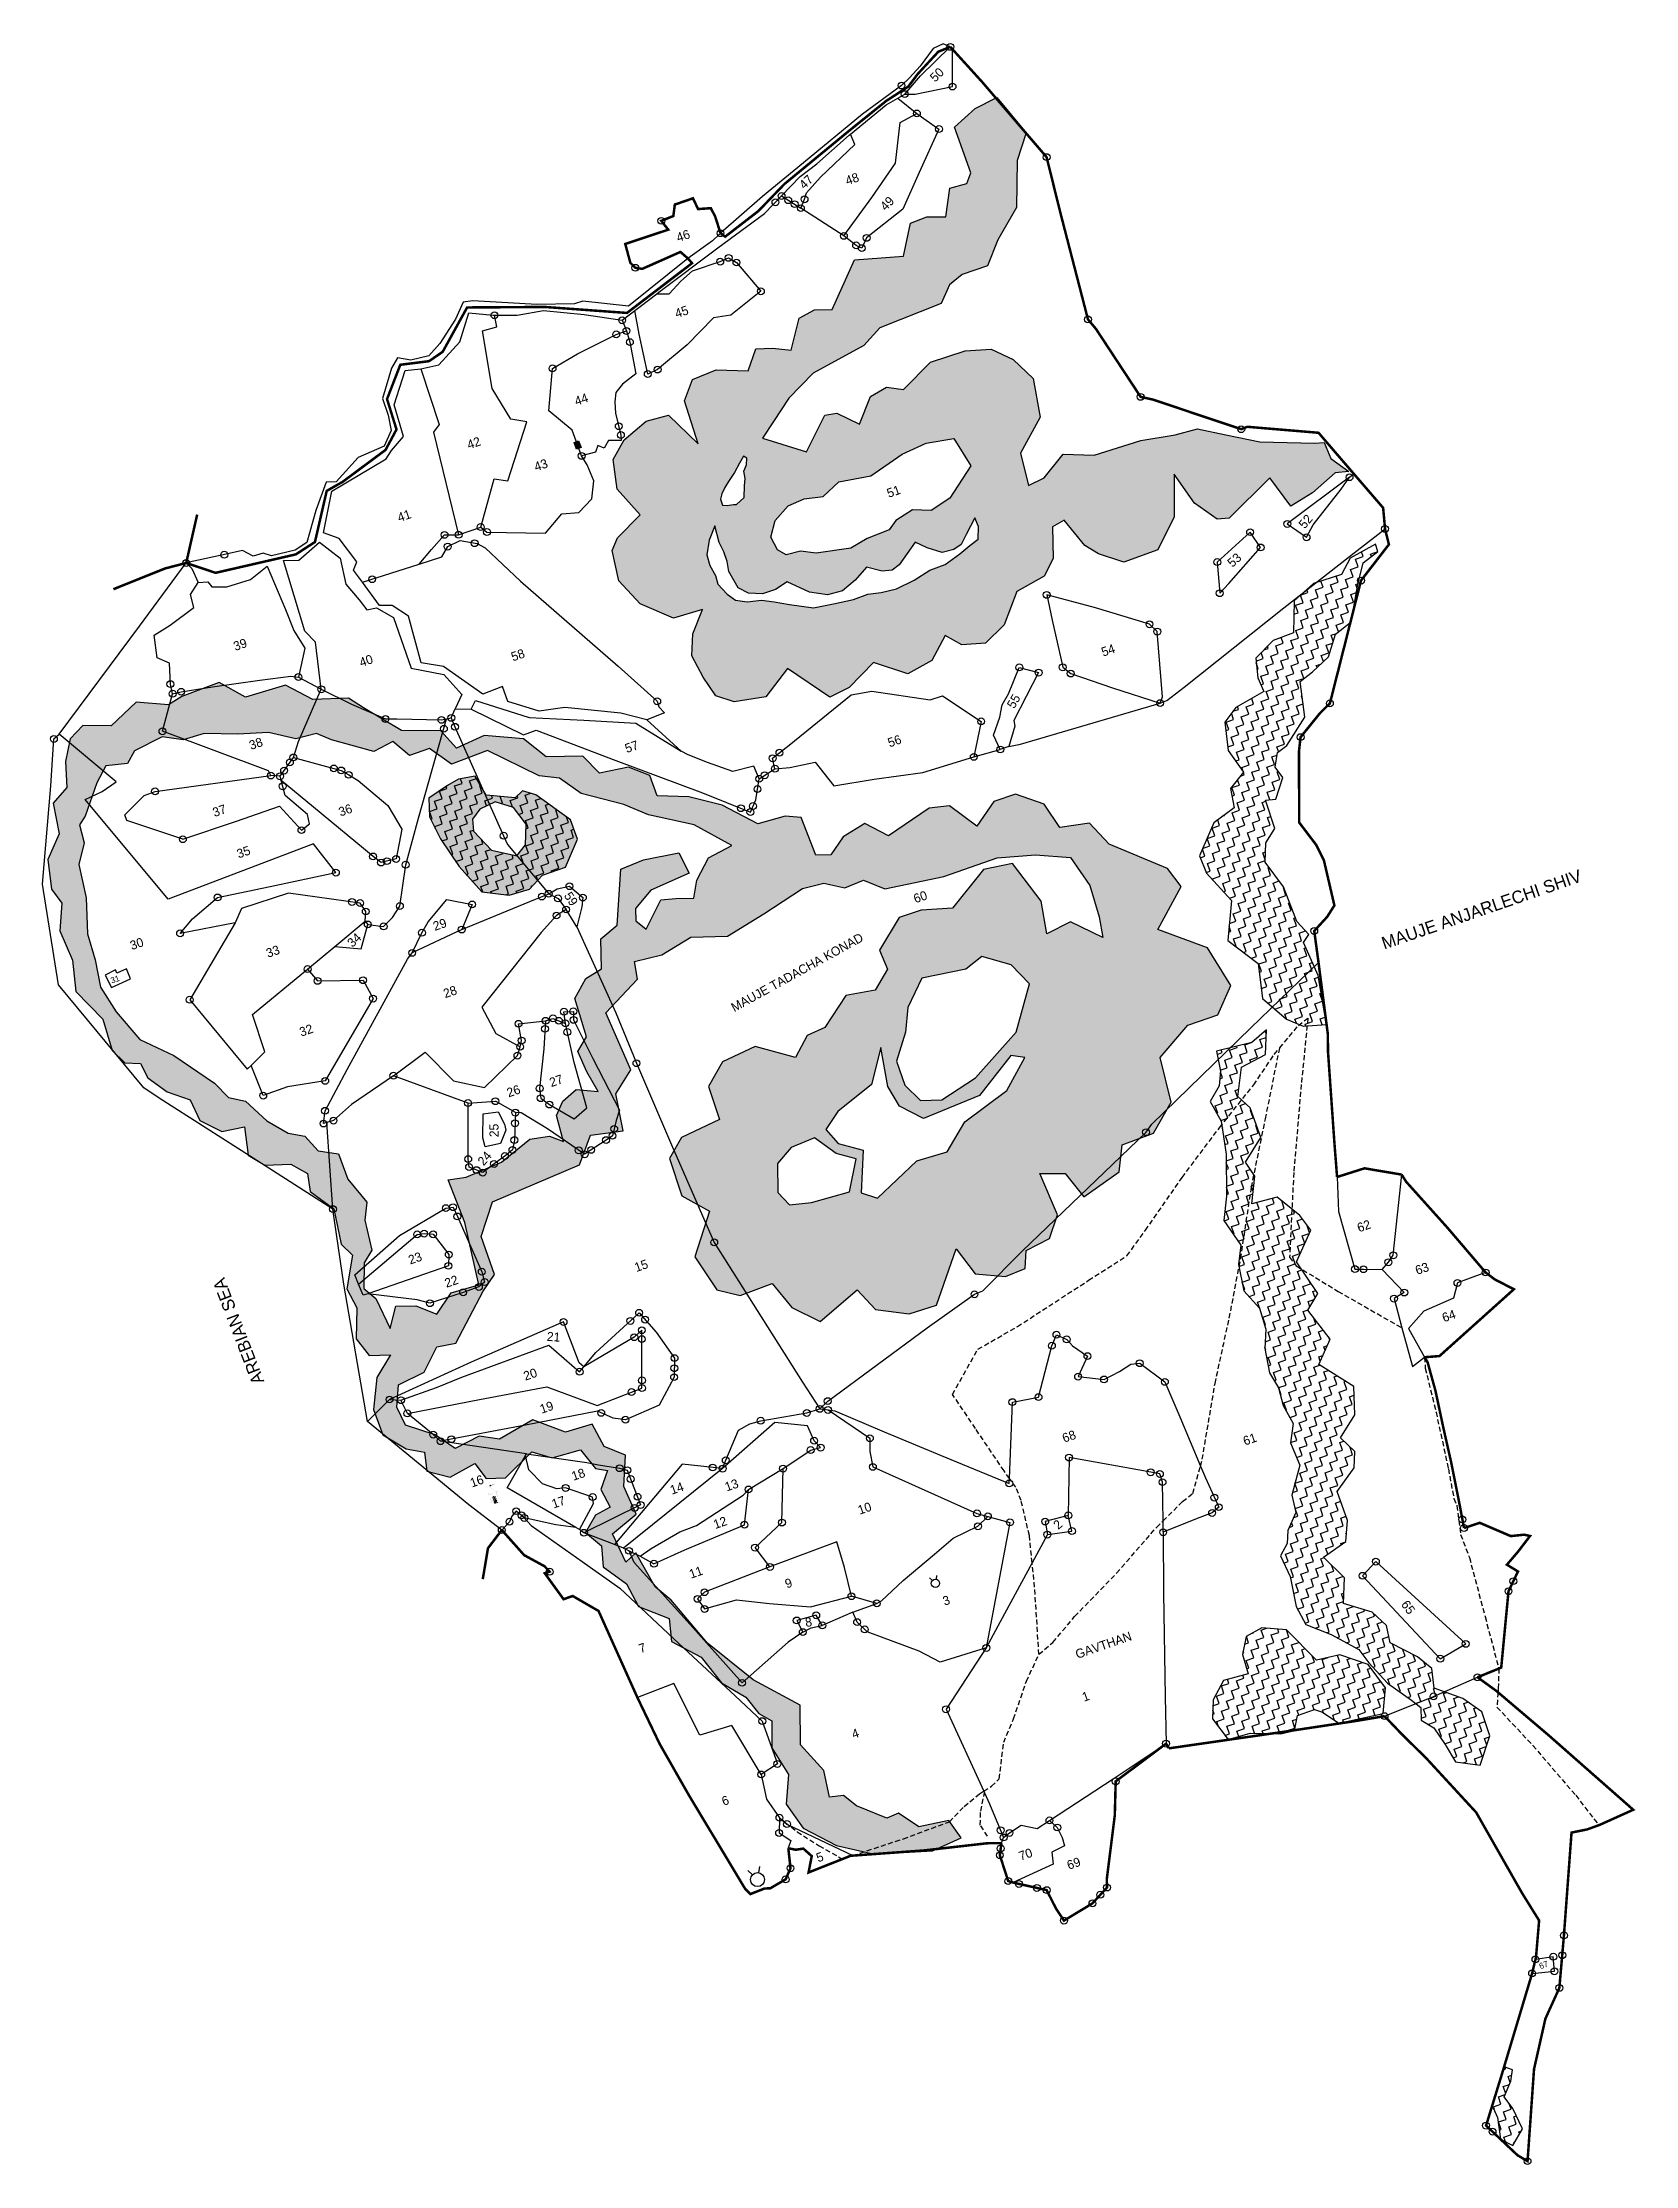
# Model space of a CAD drawing. Header units: metres. Extents: x 296658 to 298256, y 1974693 to 1976822.
import ezdxf

# ---------------------------------------------------------------- set-up
doc = ezdxf.new("R2010")
doc.units = ezdxf.units.M
for name, pattern in [('DASHDOT', [1, 0.5, -0.25, 0, -0.25]), ('DASHED', [0.75, 0.5, -0.25]), ('DIVIDE', [1.25, 0.5, -0.25, 0, -0.25, 0, -0.25])]:
    doc.linetypes.add(name, pattern=pattern)
for name, color, linetype in [('LINE_FOOTPATH', 1, 'DASHED'), ('OFF', 1, 'Continuous'), ('POLY_HATCH', 12, 'Continuous'), ('POLY_PARCEL', 6, 'Continuous'), ('POLY_WATER', 4, 'Continuous'), ('SYM_STONE', 1, 'Continuous'), ('SYM_WELL', 1, 'Continuous'), ('SYM_WORSHIP', 1, 'Continuous'), ('TEXT_MAPIN', 7, 'Continuous'), ('TEXT_MAPOUT', 7, 'Continuous'), ('TEXT_PARCEL', 7, 'Continuous'), ('V_BOUND_LINE', 7, 'Continuous'), ('V_BOUND_STREAM_LINE', 7, 'DASHDOT'), ('V_DIVIDE_LINE', 7, 'DIVIDE')]:
    doc.layers.add(name, color=color, linetype=linetype)
doc.styles.add('TEXT_MAP', font='')
doc.styles.get('TEXT_MAP').set_extended_font_data('Kruti Dev 050')
pattern_1 = [(19.05483, (297121.198, 1974265.004), (4.95156, 10.176907), [8.00273, -8.00273]), (109.05483, (297128.762, 1974267.617), (-10.176907, 4.95156), [8.00273, -8.00273])]

msp = doc.modelspace()

# ---------------------------------------------------------------- texts
at = {"layer": 'TEXT_MAPIN', "ltscale": 10}
for s, height, rotation, p in [('MAUJE TADACHA KONAD', 9.074, 28.9294, (297351.8, 1975849.6)), ('GAVTHAN', 9.07, 19.0548, (297695.8, 1975200.9))]:
    msp.add_text(s, height=height, rotation=rotation, dxfattribs=at).set_placement(p)
at = {"layer": 'TEXT_MAPOUT', "ltscale": 10}
for s, rotation, p in [('MAUJE ANJARLECHI SHIV', 19.0548, (298003.6, 1975912.3)), ('AREBIAN SEA', 111.0836, (296880.7, 1975479.3))]:
    msp.add_text(s, height=12.603, rotation=rotation, dxfattribs=at).set_placement(p)
at = {"layer": 'TEXT_PARCEL', "style": 'TEXT_MAP'}
for s, height, rotation, p in [('50', 9.07, 43.8145, (297553.2, 1976782)), ('47', 9.07, 44.0562, (297422.1, 1976674.5)), ('48', 9.07, 19.0548, (297465.1, 1976679)), ('49', 9.07, 45.6036, (297503.6, 1976652.8)), ('46', 9.07, 19.0548, (297295.6, 1976621.9)), ('45', 9.07, 19.0548, (297294.1, 1976545.7)), ('44', 9.07, 19.0548, (297193.5, 1976457.8)), ('42', 9.07, 19.0548, (297085.7, 1976414.1)), ('43', 9.07, 19.0548, (297153, 1976392)), ('51', 9.07, 19.0548, (297506.7, 1976365.5)), ('41', 9.07, 19.0548, (297015.9, 1976341.1)), ('52', 9.07, 49.8211, (297923.8, 1976333.8)), ('53', 9.07, 41.9723, (297851.3, 1976295.3)), ('39', 9.07, 19.0548, (296851.4, 1976211.9)), ('58', 9.07, 19.0548, (297129.9, 1976201.4)), ('54', 9.07, 19.0548, (297721.8, 1976206.2)), ('40', 9.07, 19.0548, (296977.7, 1976195.7)), ('55', 9.07, 60.0895, (297632.5, 1976153.4)), ('56', 9.07, 19.0548, (297507.6, 1976115.2)), ('38', 9.07, 19.0548, (296867.2, 1976112.6)), ('57', 9.07, 19.0548, (297244, 1976109.5)), ('37', 9.07, 19.0548, (296830.6, 1976045.3)), ('36', 9.07, 19.0548, (296956.9, 1976045.8)), ('35', 9.07, 19.0548, (296854.8, 1976003.8)), ('60', 9.07, 19.0548, (297533.5, 1975958.8)), ('29', 9.07, 19.0548, (297051.6, 1975931.1)), ('30', 9.07, 19.0548, (296747.7, 1975911.8)), ('33', 9.07, 19.0548, (296884.2, 1975904.1)), ('34', 9.07, 43.3259, (296968.9, 1975914.1)), ('31', 6.05, 19.0548, (296727.6, 1975878.3)), ('28', 9.07, 19.0548, (297061.9, 1975863.6)), ('32', 9.07, 19.0548, (296917.6, 1975825)), ('27', 9.07, 19.0548, (297168.3, 1975774.4)), ('26', 9.07, 19.0548, (297125.5, 1975764.1)), ('25', 9.07, 89.9488, (297115.4, 1975724.2)), ('24', 9.07, 49.6877, (297100.5, 1975694.9)), ('62', 9.07, 19.0548, (297978.3, 1975628.7)), ('23', 9.07, 19.0548, (297026.8, 1975596.4)), ('15', 9.07, 19.0548, (297253.6, 1975588.9)), ('63', 9.07, 19.0548, (298036.6, 1975586)), ('22', 9.07, 19.0548, (297063.2, 1975573.1)), ('64', 9.07, 19.0548, (298063.5, 1975538.5)), ('21', 9.07, 355.871, (297163.6, 1975520)), ('20', 9.07, 19.0548, (297142.3, 1975479.9)), ('19', 9.07, 19.0548, (297158.7, 1975446.8)), ('68', 9.07, 19.0548, (297682.6, 1975417.7)), ('61', 9.07, 19.0548, (297863.9, 1975414.8)), ('18', 9.07, 19.0548, (297190.5, 1975379.5)), ('13', 9.07, 19.0548, (297344.2, 1975368.8)), ('17', 9.07, 19.0548, (297170.6, 1975351.7)), ('14', 9.07, 19.0548, (297289.3, 1975365.6)), ('12', 9.07, 19.0548, (297332.7, 1975331.1)), ('10', 9.07, 19.0548, (297477.6, 1975345.5)), ('2', 9.07, 41.6603, (297676.7, 1975330.1)), ('11', 9.07, 19.0548, (297308.4, 1975281.3)), ('9', 9.07, 19.0548, (297404.5, 1975271.5)), ('3', 9.07, 19.0548, (297562.7, 1975254.2)), ('65', 9.07, 306.169, (298020, 1975255.5)), ('8', 9.07, 8.4425, (297423.6, 1975232.9)), ('7', 9.07, 19.0548, (297257.9, 1975206.5)), ('1', 9.07, 19.0548, (297702.5, 1975157.9)), ('4', 9.07, 19.0548, (297471.4, 1975120.7)), ('6', 9.07, 19.0548, (297341.1, 1975053.5)), ('5', 9.07, 19.0548, (297435.9, 1974996.8)), ('67', 6.05, 19.7888, (298160.2, 1974889.6))]:
    msp.add_text(s, height=height, rotation=rotation, dxfattribs=at).set_placement(p)
at = {"layer": 'TEXT_PARCEL', "ltscale": 10, "style": 'TEXT_MAP'}
for s, rotation, p in [('59', 303.8472, (297180.6, 1975966.4)), ('16', 19.0548, (297088.7, 1975372.8)), ('70', 19.0548, (297639, 1974998.4)), ('69', 19.0548, (297687.3, 1974989.3))]:
    msp.add_text(s, height=9.07, rotation=rotation, dxfattribs=at).set_placement(p)

# ---------------------------------------------------------------- blocks, each defined once
blk = doc.blocks.new('STONE')
blk.add_circle((0, 0), 0.851)
blk = doc.blocks.new('TEMPLE')
at = {"linetype": 'Continuous'}
h = blk.add_hatch(dxfattribs=at)
h.set_pattern_fill('ANSI31', color=256, scale=3.6, style=0)
h.set_pattern_definition([(45, (-94.63405, -100.65248), (-0.318198, 0.318198), [])])
h.paths.add_polyline_path([(-0.51, 2.32), (-0.51, 0), (0.49, 0), (0.49, 2.32)])
blk.add_hatch(color=256, dxfattribs=at).paths.add_polyline_path([(0.28, 5.69), (0.6, 5.75), (0.95, 5.71), (1.39, 5.73), (0.49, 5.85), (0.21, 6.01), (-0.14, 6.06), (-0.15, 5.55), (-0.09, 5.55)])
at = {"linetype": 'Continuous', "const_width": 0.018}
for points in [[(-1.78, 3.28), (1.75, 3.28)], [(-1.78, 0), (1.78, 0)], [(-1.16, 3.28), (-1.16, 3.69), (-0.97, 4.22), (-0.63, 4.55), (-0.33, 4.73), (-0.16, 4.99), (0.05, 4.8), (0.46, 4.5), (0.69, 4.36), (0.88, 4.09), (1.02, 3.76), (1.06, 3.28)], [(-1.16, 0), (-1.16, 3.28)], [(-0.51, 0), (-0.51, 2.32), (0.49, 2.32), (0.49, 0)], [(-0.16, 4.99), (-0.14, 6.06), (0.21, 6.01), (0.49, 5.85), (1.39, 5.73), (0.95, 5.71), (0.6, 5.75), (0.28, 5.69), (-0.09, 5.55), (-0.15, 5.55)], [(1.06, 0), (1.06, 3.28)]]:
    blk.add_lwpolyline(points, dxfattribs=at)
blk = doc.blocks.new('MOTWELL')
for points in [[(-1.54, 2.96), (-0.8, 1.55)], [(1.54, 2.96), (0.8, 1.55)]]:
    blk.add_lwpolyline(points)
blk.add_circle((0, 0), 1.74)
blk = doc.blocks.new('STONESQUAREFILLED')
blk.add_hatch(color=256).paths.add_polyline_path([(0.7, -0.48), (0.7, 0.48), (-0.7, 0.48), (-0.7, -0.48)])
blk.add_lwpolyline([(-0.7, 0.48), (0.7, 0.48), (0.7, -0.48), (-0.7, -0.48)], close=True)

# ---------------------------------------------------------------- hatches: boundary and pattern name
at = {"layer": 'POLY_HATCH'}
h = msp.add_hatch(dxfattribs=at)
h.set_pattern_fill('ZIGZAG', color=256, scale=2.520545, angle=19.0548, style=0)
h.set_pattern_definition(pattern_1)
h.paths.add_polyline_path([(297257.6, 1976348.4), (297234.8, 1976325.3), (297229.4, 1976312.6), (297235.9, 1976282.2), (297257.3, 1976259.2), (297290.9, 1976244.8), (297320.1, 1976253.4), (297310.1, 1976229), (297309.3, 1976207), (297320.7, 1976185.6), (297333.4, 1976166.8), (297351.7, 1976160.8), (297383.6, 1976166), (297405.3, 1976194.5), (297447.5, 1976165.7), (297467, 1976175.3), (297491.3, 1976200.3), (297525.9, 1976189.1), (297549.9, 1976202.5), (297563.4, 1976227.4), (297580, 1976218), (297603.7, 1976219.6), (297622.3, 1976238.3), (297635, 1976271.7), (297662.7, 1976287), (297671.5, 1976304.6), (297671, 1976336.3), (297682.7, 1976343.2), (297703.5, 1976317.8), (297716.9, 1976309.4), (297742.6, 1976300.9), (297776.4, 1976313.3), (297792.8, 1976346.5), (297792.9, 1976389.2), (297813.4, 1976360.1), (297836, 1976344), (297848.2, 1976345.3), (297889, 1976385.5), (297910, 1976357.3), (297931.8, 1976370.6), (297954.3, 1976390.7), (297968, 1976391.8), (297950, 1976405.1), (297943.4, 1976420.9), (297933.8, 1976420.5), (297878.7, 1976421.7), (297844.7, 1976428.8), (297816.2, 1976434.9), (297794.1, 1976428.7), (297759.4, 1976423.2), (297712.7, 1976408.5), (297681.6, 1976409.4), (297662.7, 1976385.5), (297646.9, 1976377.9), (297638.8, 1976410.5), (297658.7, 1976446.4), (297651.5, 1976485.1), (297631.5, 1976504.3), (297609.4, 1976514.7), (297583.5, 1976513), (297548.7, 1976501.7), (297521.6, 1976474.3), (297504.6, 1976476.4), (297488.5, 1976467.2), (297477.5, 1976439.5), (297454.5, 1976450.4), (297442.5, 1976448.4), (297424.1, 1976411.6), (297380.2, 1976425.4), (297391.1, 1976442.2), (297406.5, 1976465.6), (297430.8, 1976490.7), (297481.7, 1976518.4), (297497.7, 1976536.2), (297559.2, 1976560.4), (297567.6, 1976579.2), (297580.3, 1976589.4), (297605.9, 1976598.2), (297616.1, 1976624.2), (297634.9, 1976656.7), (297635.6, 1976704), (297644.5, 1976731.7), (297615.2, 1976767.2), (297593.4, 1976756), (297572.7, 1976737.3), (297588.9, 1976691.5), (297585, 1976680.7), (297568, 1976676.3), (297563.9, 1976647.4), (297544.8, 1976647.3), (297528.5, 1976640.9), (297521.4, 1976608.1), (297472.4, 1976604.2), (297450, 1976554.5), (297432.4, 1976554.2), (297416.8, 1976545.9), (297408.8, 1976513.5), (297390.3, 1976515.8), (297373.5, 1976515), (297365.6, 1976492.8), (297333.7, 1976494), (297309.9, 1976484.4), (297301.8, 1976462.8), (297315.5, 1976419.7), (297285.7, 1976448.5), (297263.5, 1976442.3), (297241.3, 1976423.8), (297230.4, 1976404.1), (297234.5, 1976374.4)])
h.paths.add_polyline_path([(297326.7, 1976323.1), (297332.2, 1976337.6), (297336.5, 1976320.9), (297341.2, 1976311.5), (297344.6, 1976301.6), (297346.5, 1976291.7), (297355.7, 1976275.3), (297366.2, 1976269.9), (297380, 1976269.1), (297393.1, 1976273.6), (297404.9, 1976281.3), (297427.1, 1976270.8), (297445.3, 1976268.4), (297460.3, 1976272.1), (297473.2, 1976283), (297484.3, 1976295.9), (297500, 1976291.9), (297510.2, 1976293.1), (297517.1, 1976298.2), (297533.1, 1976321), (297545.2, 1976315.4), (297560.4, 1976310.8), (297571.9, 1976313.7), (297579.2, 1976318.8), (297584.5, 1976328.6), (297593.1, 1976345.5), (297596.6, 1976336.9), (297596.4, 1976324.2), (297588.1, 1976317.8), (297577.9, 1976309.3), (297563.4, 1976298.8), (297547.9, 1976292.9), (297532.2, 1976283), (297514.5, 1976274.3), (297499.2, 1976270.6), (297485.7, 1976268.9), (297471.5, 1976263.5), (297451.4, 1976259.1), (297431.1, 1976255.1), (297407.3, 1976258.4), (297391.8, 1976261.1), (297379.2, 1976262.8), (297364.6, 1976261.3), (297353, 1976262.8), (297344.8, 1976269), (297335.4, 1976278.8), (297332.9, 1976287.5), (297327.4, 1976297.7), (297324.3, 1976308.2)], flags=16)
h.paths.add_polyline_path([(297340, 1976358.3), (297338, 1976364.2), (297339.4, 1976369.6), (297342.2, 1976375.8), (297345.9, 1976382), (297352, 1976391), (297357, 1976400.3), (297361.2, 1976407.3), (297364.5, 1976405.2), (297364.2, 1976398.5), (297361.4, 1976392.3), (297362.6, 1976385.1), (297361.9, 1976377.7), (297361.7, 1976365.8), (297354.2, 1976359), (297351, 1976358.8), (297344.8, 1976357.7)], flags=16)
h.paths.add_polyline_path([(297388.4, 1976326.2), (297392.8, 1976342.9), (297405.8, 1976357.6), (297421.9, 1976364.6), (297441, 1976366.8), (297456.5, 1976381.6), (297488.8, 1976387.7), (297520.1, 1976409.3), (297544.1, 1976420.5), (297571.9, 1976425.1), (297589, 1976397.7), (297568, 1976365.1), (297549.4, 1976352.9), (297530.7, 1976353.6), (297513.8, 1976342.7), (297507.3, 1976333.3), (297485.2, 1976324.9), (297468.7, 1976314.9), (297433.8, 1976310.1), (297418.3, 1976311.9), (297403.9, 1976308.4), (297395.3, 1976313.4)], flags=16)
h = msp.add_hatch(dxfattribs=at)
h.set_pattern_fill('ZIGZAG', color=256, scale=2.520545, angle=19.0548, style=0)
h.set_pattern_definition(pattern_1)
h.paths.add_polyline_path([(297862.6, 1976090.4), (297849.5, 1976073.9), (297853, 1976054.6), (297832.7, 1976039.5), (297818.2, 1976006.4), (297825.4, 1975988.9), (297850.3, 1975961.7), (297846.8, 1975921.4), (297877.3, 1975898.6), (297881.6, 1975863.4), (297905.7, 1975842.7), (297922.3, 1975835.5), (297945.7, 1975837.4), (297937.5, 1975886.5), (297922.6, 1975919.5), (297928.1, 1975927.6), (297915.8, 1975940.5), (297902.5, 1975975.5), (297884.2, 1976000.1), (297885, 1976019.4), (297894, 1976034), (297884.5, 1976062.2), (297894.8, 1976063.4), (297901.9, 1976084.9), (297894.2, 1976095.5), (297896.5, 1976110.2), (297905.8, 1976117.2), (297924, 1976145.4), (297919.4, 1976181.4), (297931.6, 1976190.9), (297947.6, 1976206), (297954.7, 1976228.9), (297970.4, 1976241), (297977.2, 1976278.6), (297982.3, 1976300.4), (297997.2, 1976311.7), (297994.7, 1976319), (297969.5, 1976305), (297960.8, 1976288.7), (297932.7, 1976279.5), (297913.2, 1976262.2), (297912.6, 1976230.1), (297892.1, 1976222.5), (297874.7, 1976204.6), (297876.9, 1976184.9), (297882.9, 1976171.2), (297854.7, 1976155.3), (297843.8, 1976140.6), (297847.2, 1976112.2)])
h = msp.add_hatch(dxfattribs=at)
h.set_pattern_fill('ZIGZAG', color=256, scale=2.520545, angle=19.0548, style=0)
h.set_pattern_definition(pattern_1)
h.paths.add_polyline_path([(297665.3, 1975928.1), (297659.5, 1975960.9), (297630.9, 1975998.7), (297601.7, 1975992.6), (297570.7, 1975954.1), (297539.1, 1975952.1), (297517.3, 1975944.6), (297497.3, 1975911.8), (297505.4, 1975892.7), (297493.2, 1975871.6), (297463.7, 1975866.4), (297442.5, 1975834.2), (297424.9, 1975826.1), (297413.1, 1975804.2), (297372.9, 1975815.2), (297339.9, 1975799.8), (297326.1, 1975775.1), (297337, 1975742.1), (297298.9, 1975724), (297286.8, 1975702.9), (297299.3, 1975665.4), (297326.9, 1975650.1), (297312.4, 1975604.3), (297334.3, 1975571.1), (297357.7, 1975565.3), (297389.9, 1975577.4), (297409.6, 1975553.4), (297437.9, 1975539.3), (297475.2, 1975571), (297493.4, 1975551.5), (297527.2, 1975547.2), (297554.6, 1975555.7), (297574.4, 1975612.3), (297593.5, 1975587), (297623.7, 1975584.6), (297643.4, 1975592.4), (297644.6, 1975610.7), (297667.8, 1975622.6), (297676, 1975646.4), (297658.2, 1975687.9), (297683.6, 1975687.8), (297702.2, 1975664.4), (297737.7, 1975689.6), (297740.9, 1975716.5), (297772.1, 1975728.3), (297789.8, 1975759.3), (297778.8, 1975804.2), (297806.8, 1975836.7), (297836.6, 1975847), (297849.8, 1975876.5), (297826.4, 1975914.1), (297776.7, 1975932.7), (297800.1, 1975975.6), (297786.4, 1975993.8), (297727.7, 1976018.2), (297708, 1976039.3), (297678.2, 1976034.9), (297662.6, 1976058.4), (297633.8, 1976068.3), (297612, 1976060.8), (297595.2, 1976036.1), (297567.7, 1976056.5), (297547.1, 1976054.3), (297506.5, 1976026.4), (297482.7, 1976039), (297461, 1976025.6), (297448.8, 1976007.4), (297433.5, 1976007.1), (297419, 1976044.9), (297403, 1976046.3), (297375.3, 1976038.7), (297339.6, 1976057.2), (297306.3, 1976065.6), (297274.6, 1976066.6), (297267.1, 1976086.9), (297245.8, 1976095.4), (297216.5, 1976089.3), (297200.1, 1976106.5), (297163.1, 1976105.7), (297140.5, 1976123.7), (297101, 1976127), (297073.1, 1976114.3), (297057.5, 1976131.8), (297018.1, 1976132.2), (296980, 1976154.8), (296965.1, 1976164.6), (296929.3, 1976163.1), (296901.9, 1976177.5), (296861.8, 1976165.7), (296835.3, 1976180.4), (296797.8, 1976166.4), (296784.4, 1976157.8), (296752.1, 1976160.6), (296726.9, 1976137), (296698.5, 1976137.1), (296685.7, 1976123.7), (296681, 1976101.2), (296682.6, 1976074.9), (296668.7, 1976059.2), (296674.8, 1976028.5), (296663.3, 1976002.6), (296667.1, 1975973.1), (296677.5, 1975958.8), (296675.5, 1975931.3), (296688.2, 1975901.8), (296691.6, 1975870.2), (296718.6, 1975842.7), (296728, 1975811.2), (296740.7, 1975798.7), (296756.4, 1975798.1), (296763.8, 1975783.8), (296783.1, 1975769.6), (296806.3, 1975761.6), (296815.9, 1975741.1), (296838.1, 1975729.9), (296860.8, 1975734.7), (296864.3, 1975706.1), (296881.2, 1975696), (296907.2, 1975697.1), (296923.8, 1975687.9), (296926.5, 1975669.9), (296950.1, 1975652.2), (296957.7, 1975617), (296969, 1975606), (296963.2, 1975572.2), (296973.4, 1975552.9), (296972.7, 1975521.8), (296985.8, 1975505.4), (297007.1, 1975505.8), (296993.5, 1975483.2), (296990.1, 1975451.2), (296999.5, 1975425.6), (297022.7, 1975411.7), (297041.3, 1975408.2), (297043.4, 1975389.1), (297066.8, 1975383.3), (297091.5, 1975396.8), (297103.1, 1975381.9), (297122.3, 1975382.5), (297148.7, 1975408.5), (297169.1, 1975402.7), (297197.7, 1975410.6), (297212.6, 1975391.8), (297224.7, 1975390), (297217.9, 1975370.8), (297227.5, 1975353.2), (297212.8, 1975345.2), (297202.5, 1975327.7), (297218.5, 1975314.3), (297220.4, 1975293.1), (297243.6, 1975276.2), (297255.9, 1975253.6), (297286.5, 1975241.3), (297289, 1975218.3), (297318.7, 1975202.8), (297339.1, 1975177), (297363.5, 1975162.5), (297376.6, 1975146.2), (297389.6, 1975138.7), (297389.5, 1975111.8), (297406.3, 1975084.8), (297404, 1975055.2), (297420.8, 1975031.2), (297454.2, 1975013.8), (297492.5, 1975005.2), (297550.6, 1975008.4), (297579.4, 1975021.3), (297566.9, 1975038.9), (297536.8, 1975032.4), (297516.6, 1975046.3), (297504.9, 1975041.3), (297474.3, 1975053.6), (297461.2, 1975064), (297447.4, 1975062.2), (297441.6, 1975089.1), (297418.3, 1975114.8), (297418, 1975154.5), (297370.9, 1975180), (297324.8, 1975216.8), (297288.5, 1975259.9), (297272.5, 1975273.3), (297253.2, 1975307.4), (297243.1, 1975297.9), (297229.8, 1975326.2), (297253.3, 1975346.2), (297241.2, 1975373.9), (297242.8, 1975405.3), (297221.5, 1975413.8), (297209.2, 1975436.4), (297182.7, 1975428.2), (297149.9, 1975440.8), (297116.4, 1975421.3), (297096, 1975424.2), (297071.9, 1975411.8), (297051.7, 1975425.7), (297022, 1975435.4), (297013.3, 1975453.3), (297015, 1975475.7), (297040.9, 1975488.6), (297053.5, 1975513.9), (297072.7, 1975517.5), (297099.9, 1975569.7), (297111.5, 1975586.6), (297097.9, 1975624.7), (297109.3, 1975659.4), (297196.5, 1975696.5), (297207.6, 1975726.2), (297240.4, 1975730.6), (297233, 1975767.8), (297248.1, 1975791.9), (297223, 1975848.9), (297254.6, 1975882.7), (297251.9, 1975900.6), (297279, 1975907), (297308.1, 1975925), (297345.1, 1975925.9), (297381.6, 1975948.4), (297420.2, 1975973.7), (297441.7, 1975979.1), (297462.7, 1975974.4), (297481.5, 1975981.9), (297502.9, 1975973.4), (297561.8, 1975985.8), (297615.6, 1976004.4), (297653.8, 1976007.6), (297689, 1976004.9), (297708.2, 1975976.7), (297717.6, 1975945.2), (297721.3, 1975924.5), (297689, 1975940.2)])
h.paths.add_polyline_path([(297629.5, 1975897.1), (297648, 1975878.1), (297634.4, 1975829.5), (297593.6, 1975783.9), (297560.1, 1975761.6), (297538.4, 1975761), (297522.7, 1975776.3), (297514.4, 1975800.4), (297523.5, 1975829.7), (297525.8, 1975854.3), (297539.8, 1975883.8), (297584, 1975892.9), (297600.1, 1975905.4)], flags=16)
h.paths.add_polyline_path([(297629, 1975806.1), (297643.2, 1975804.1), (297625, 1975770.9), (297583.1, 1975739.5), (297565.4, 1975709.5), (297535, 1975700.6), (297495.3, 1975663), (297479.2, 1975668.3), (297480.9, 1975711.1), (297455.9, 1975717.9), (297443.7, 1975732.1), (297455.6, 1975750.1), (297489.3, 1975777.1), (297498.8, 1975814.2), (297505.8, 1975775.1), (297517.6, 1975755.3), (297541.6, 1975742.9), (297597.8, 1975766.1)], flags=16)
h.paths.add_polyline_path([(297473.9, 1975702.6), (297467.2, 1975669.5), (297429.1, 1975658.6), (297407.1, 1975656.4), (297395.6, 1975668.6), (297395.2, 1975697.7), (297408.8, 1975713.9), (297432.4, 1975723.6), (297453.9, 1975708)], flags=16)
h.paths.add_polyline_path([(297349.2, 1976016.9), (297325.9, 1976004.4), (297314.2, 1975982), (297311.2, 1975964.1), (297293.3, 1975963.8), (297278, 1975962.2), (297263.5, 1975932.9), (297253, 1975941.1), (297252.8, 1975953.5), (297268, 1975972), (297306.6, 1975989), (297296.2, 1976009.6), (297260.8, 1976002.5), (297238, 1975993.1), (297234.3, 1975936.8), (297218.1, 1975923.1), (297218.5, 1975893.2), (297203.1, 1975883.4), (297192, 1975863.5), (297203.5, 1975824.8), (297195, 1975810.2), (297203.9, 1975789.7), (297215.4, 1975770.2), (297193.1, 1975772), (297179.9, 1975760.2), (297173.4, 1975746.1), (297180.6, 1975720), (297166.6, 1975725.4), (297146.7, 1975722.3), (297118.3, 1975699.2), (297082.8, 1975684), (297064.9, 1975681.5), (297081.5, 1975638.8), (297095.5, 1975576.1), (297067.8, 1975568), (297053.4, 1975546.8), (297032.5, 1975555.1), (297012.4, 1975554.7), (297006.6, 1975532.2), (296992.2, 1975562.4), (296980.3, 1975572.3), (296980.6, 1975598.1), (296988.2, 1975611), (296981.2, 1975640.9), (296983.3, 1975659.2), (296964.4, 1975682.1), (296954.9, 1975707.4), (296934.7, 1975710.7), (296921.2, 1975725.1), (296904.4, 1975728.1), (296882.9, 1975740.5), (296861.7, 1975760.4), (296844.6, 1975764), (296830.5, 1975778.3), (296789.7, 1975806), (296755.8, 1975822.2), (296731.9, 1975849.9), (296716.4, 1975874.7), (296710.9, 1975902.2), (296703.1, 1975928.1), (296701.9, 1975964.4), (296694.4, 1975997.8), (296699.8, 1976019.5), (296695.3, 1976037.7), (296700.9, 1976046.3), (296712.5, 1976079.6), (296721.6, 1976096.8), (296743.2, 1976099.1), (296750.2, 1976111.8), (296778.1, 1976125.8), (296799.3, 1976122.9), (296820.2, 1976129.3), (296853.9, 1976128.5), (296884.6, 1976130.3), (296912.2, 1976123.7), (296932.7, 1976129.3), (296947.8, 1976122.7), (296990.4, 1976111), (297009.3, 1976121.2), (297026.2, 1976107.2), (297046.3, 1976114.2), (297068.3, 1976098.3), (297104.3, 1976112.2), (297156, 1976086.7), (297176.4, 1976084.2), (297198.2, 1976069), (297241.2, 1976058.1), (297265.8, 1976047.6), (297311.5, 1976037.6)], flags=16)
h.paths.add_polyline_path([(297194.6, 1976023.3), (297182.6, 1975995.2), (297159.5, 1975987.2), (297146.3, 1975972.9), (297126.1, 1975967), (297098.6, 1975970.2), (297075.8, 1975995.6), (297057.2, 1976023.4), (297046.2, 1976045.7), (297045.4, 1976064.3), (297064.1, 1976076.9), (297075.4, 1976083.4), (297091.9, 1976086.5), (297102.9, 1976067.3), (297132.2, 1976064.7), (297139.3, 1976071.7), (297152.7, 1976067.7), (297187.7, 1976042.4)], flags=0)
h.paths.add_polyline_path([(297142.4, 1976017.6), (297133.7, 1976006.4), (297108.5, 1976012), (297090.3, 1976031.3), (297089.3, 1976043.2), (297096.5, 1976053.4), (297111.9, 1976060.7), (297130.5, 1976054.9), (297143.1, 1976038.3)], flags=0)
h.paths.add_polyline_path([(296726.9, 1975875.1), (296739.6, 1975879.5), (296736.2, 1975889.3), (296723.5, 1975884.9)], flags=8)
h = msp.add_hatch(dxfattribs=at)
h.set_pattern_fill('ZIGZAG', color=256, scale=2.520545, angle=19.0548, style=0)
h.set_pattern_definition(pattern_1)
h.paths.add_polyline_path([(297057.2, 1976023.4), (297075.8, 1975995.6), (297098.6, 1975970.2), (297126.1, 1975967), (297146.3, 1975972.9), (297159.5, 1975987.2), (297182.6, 1975995.2), (297194.6, 1976023.3), (297187.7, 1976042.4), (297152.7, 1976067.7), (297139.3, 1976071.7), (297132.2, 1976064.7), (297102.9, 1976067.3), (297091.9, 1976086.5), (297075.4, 1976083.4), (297064.1, 1976076.9), (297045.4, 1976064.3), (297046.2, 1976045.7)])
h.paths.add_polyline_path([(297089.3, 1976043.2), (297096.5, 1976053.4), (297111.9, 1976060.7), (297130.5, 1976054.9), (297143.1, 1976038.3), (297142.4, 1976017.6), (297133.7, 1976006.4), (297108.5, 1976012), (297090.3, 1976031.3)], flags=16)
h = msp.add_hatch(dxfattribs=at)
h.set_pattern_fill('ZIGZAG', color=256, scale=2.520545, angle=19.0548, style=0)
h.set_pattern_definition(pattern_1)
h.paths.add_polyline_path([(298040.7, 1975139.4), (298053.4, 1975131.7), (298064.6, 1975114.9), (298074.9, 1975097.7), (298099.8, 1975094.2), (298109.4, 1975123.7), (298101.5, 1975147.7), (298082.4, 1975161.2), (298053.8, 1975171.4), (298051.3, 1975191.3), (298036.8, 1975203), (298009.5, 1975217), (298005.8, 1975234.5), (297991.6, 1975247.7), (297962.7, 1975256.4), (297963.6, 1975282.2), (297942.6, 1975303.1), (297965, 1975318.8), (297966.9, 1975339.6), (297956.4, 1975368.8), (297973.3, 1975392.7), (297974, 1975409), (297959.6, 1975422.7), (297974, 1975445.8), (297973.2, 1975474.3), (297937.9, 1975496.3), (297949.5, 1975521.7), (297927.1, 1975550.8), (297937, 1975567.6), (297915.7, 1975599.1), (297929.9, 1975630.8), (297919.1, 1975645.8), (297896.3, 1975664), (297870.9, 1975657.3), (297873.7, 1975685), (297864.4, 1975699.2), (297879.7, 1975723.9), (297869, 1975753.7), (297856.8, 1975764.9), (297860.4, 1975794.3), (297884.4, 1975807.2), (297885.6, 1975831.8), (297870.9, 1975819.3), (297835.4, 1975810.4), (297839.3, 1975790.3), (297838, 1975775.8), (297829, 1975760), (297840.1, 1975740.4), (297845.2, 1975707.3), (297845.3, 1975665.2), (297842.7, 1975640.8), (297859.7, 1975615.9), (297857.4, 1975596.4), (297862.8, 1975570.1), (297878.5, 1975552.8), (297884.8, 1975531.5), (297883.7, 1975512.4), (297888.5, 1975487.9), (297897.4, 1975472.9), (297902.4, 1975455.2), (297912.4, 1975437.2), (297909.5, 1975417.5), (297918.8, 1975395.3), (297910.8, 1975365.1), (297915.1, 1975347.8), (297907, 1975329.6), (297906.4, 1975316.7), (297899.6, 1975304.3), (297909.2, 1975283.5), (297915.2, 1975253.4), (297925.1, 1975235.4), (297950.4, 1975225.4), (297978, 1975210.2), (297988.3, 1975197), (298007, 1975176.7), (298030.8, 1975159.4), (298040.4, 1975152)])
h = msp.add_hatch(dxfattribs=at)
h.set_pattern_fill('ZIGZAG', color=256, scale=2.520545, angle=19.0548, style=0)
h.set_pattern_definition(pattern_1)
h.paths.add_polyline_path([(297933.8, 1975150), (297941.8, 1975147.4), (297958, 1975136.3), (298002.5, 1975146.3), (298004.7, 1975171.8), (297987.5, 1975195.4), (297959.1, 1975205), (297935.8, 1975199.6), (297905.5, 1975230), (297881, 1975232.2), (297865, 1975223.3), (297861.4, 1975205.4), (297867.2, 1975185.9), (297842.3, 1975179.4), (297832, 1975159.7), (297831.5, 1975140.8), (297847, 1975120.1), (297869.3, 1975126.4), (297900, 1975125.7), (297913.6, 1975129), (297916.5, 1975144)])
h = msp.add_hatch(dxfattribs=at)
h.set_pattern_fill('ZIGZAG', color=256, scale=2.520545, angle=19.0548, style=0)
h.set_pattern_definition(pattern_1)
h.paths.add_polyline_path([(298123.9, 1974761.5), (298130.4, 1974777.2), (298132.2, 1974788.7), (298123.8, 1974791.8), (298122.2, 1974786.4), (298111.9, 1974753), (298117.3, 1974740.9), (298120.3, 1974719.1), (298132.4, 1974712.8), (298142.1, 1974729.6), (298132.4, 1974749.9)])

# ---------------------------------------------------------------- linework, layer by layer
at = {"layer": 'LINE_FOOTPATH', "ltscale": 10}
for points in [[(297898.8, 1975813.8), (297917.5, 1975836.2), (297927, 1975843.7), (297920.4, 1975777.2), (297912.8, 1975688.7), (297908.7, 1975603.8), (297915.4, 1975595.1), (297957.4, 1975569.6), (298021.4, 1975532.9)], [(297627.8, 1975382), (297622.3, 1975389.4), (297593.7, 1975432), (297570.7, 1975466.2), (297596.1, 1975511.6), (297635.8, 1975534.3), (297707.1, 1975580.7), (297745.6, 1975605.3), (297764.1, 1975630.8), (297800.9, 1975683.8), (297838.4, 1975733.7), (297872.7, 1975776.6), (297893.3, 1975807.3), (297898.8, 1975813.8)], [(297819.3, 1975394.4), (297821.1, 1975401.1), (297833.9, 1975477.2), (297848.2, 1975542.8), (297859.6, 1975602.4), (297870.4, 1975673.8), (297884.5, 1975742.5), (297898.8, 1975813.8)], [(298044, 1975503.5), (298044.7, 1975492.5), (298055.5, 1975448.5), (298067.9, 1975391.6), (298073.4, 1975361.9), (298076.4, 1975354.6), (298080.2, 1975325.8), (298089, 1975302.6), (298104.7, 1975243.3), (298118.5, 1975191.2)], [(297650.5, 1975297.3), (297647.7, 1975324.8), (297639.4, 1975359.8), (297634.3, 1975373.3), (297627.8, 1975382)], [(297781.8, 1975339.3), (297801.3, 1975358.7), (297811.6, 1975366.9), (297819.3, 1975394.4)], [(297657.3, 1975205.5), (297671.4, 1975217.5), (297693.1, 1975243.4), (297735.2, 1975286.9), (297775.2, 1975332.8), (297781.8, 1975339.3)], [(297657.3, 1975205.5), (297653, 1975273), (297650.5, 1975297.3)], [(297601.9, 1975068.3), (297609.8, 1975073.1), (297617.5, 1975080.5), (297622, 1975117.3), (297631.9, 1975140.7), (297644.7, 1975178.5), (297657.3, 1975205.5)], [(298118.5, 1975191.2), (298118, 1975171.5), (298117.7, 1975167.4)], [(298117.7, 1975167.4), (298116.6, 1975152.5), (298152.6, 1975114.2), (298195.6, 1975064.1), (298218.7, 1975034.1)], [(297470.6, 1975003.6), (297521.5, 1975020.5), (297567.6, 1975037.6), (297582.4, 1975052.9), (297597.6, 1975065.6), (297601.9, 1975068.3)], [(297605.9, 1975023.1), (297598.4, 1975034.3), (297598.9, 1975048.3), (297602.8, 1975066.5)], [(297397.1, 1975041.6), (297414.9, 1975027.6), (297436.8, 1975013.4), (297460.4, 1975000.2)], [(297460.4, 1975000.2), (297470.6, 1975003.6)]]:
    msp.add_lwpolyline(points, dxfattribs=at)
at = {"layer": 'OFF'}
for points in [[(296984.1, 1975439.1), (297006.1, 1975461.1)], [(297143.6, 1975406.7), (297057.2, 1975419.3)], [(297397.1, 1975041.6), (297404.6, 1975035.3), (297470.6, 1975003.6)]]:
    msp.add_lwpolyline(points, dxfattribs=at)
at = {"layer": 'POLY_HATCH'}
for points in [[(297380.2, 1976425.4), (297424.1, 1976411.6), (297442.5, 1976448.4), (297454.5, 1976450.4), (297477.5, 1976439.5), (297488.5, 1976467.2), (297504.6, 1976476.4), (297521.6, 1976474.3), (297548.7, 1976501.7), (297583.5, 1976513), (297609.4, 1976514.7), (297631.5, 1976504.3), (297651.5, 1976485.1), (297658.7, 1976446.4), (297638.8, 1976410.5), (297646.9, 1976377.9), (297662.7, 1976385.5), (297681.6, 1976409.4), (297712.7, 1976408.5), (297759.4, 1976423.2), (297794.1, 1976428.7), (297816.2, 1976434.9), (297844.7, 1976428.8), (297878.7, 1976421.7), (297933.8, 1976420.5), (297943.4, 1976420.9), (297950, 1976405.1), (297968, 1976391.8), (297954.3, 1976390.7), (297931.8, 1976370.6), (297910, 1976357.3), (297889, 1976385.5), (297848.2, 1976345.3), (297836, 1976344), (297813.4, 1976360.1), (297792.9, 1976389.2), (297792.8, 1976346.5), (297776.4, 1976313.3), (297742.6, 1976300.9), (297716.9, 1976309.4), (297703.5, 1976317.8), (297682.7, 1976343.2), (297671, 1976336.3), (297671.5, 1976304.6), (297662.7, 1976287), (297635, 1976271.7), (297622.3, 1976238.3), (297603.7, 1976219.6), (297580, 1976218), (297563.4, 1976227.4), (297549.9, 1976202.5), (297525.9, 1976189.1), (297491.3, 1976200.3), (297467, 1976175.3), (297447.5, 1976165.7), (297405.3, 1976194.5), (297383.6, 1976166), (297351.7, 1976160.8), (297333.4, 1976166.8), (297320.7, 1976185.6), (297309.3, 1976207), (297310.1, 1976229), (297320.1, 1976253.4), (297290.9, 1976244.8), (297257.3, 1976259.2), (297235.9, 1976282.2), (297229.4, 1976312.6), (297234.8, 1976325.3), (297257.6, 1976348.4), (297234.5, 1976374.4), (297230.4, 1976404.1), (297241.3, 1976423.8), (297263.5, 1976442.3), (297285.7, 1976448.5), (297315.5, 1976419.7), (297301.8, 1976462.8), (297309.9, 1976484.4), (297333.7, 1976494), (297365.6, 1976492.8), (297373.5, 1976515), (297390.3, 1976515.8), (297408.8, 1976513.5), (297416.8, 1976545.9), (297432.4, 1976554.2), (297450, 1976554.5), (297472.4, 1976604.2), (297521.4, 1976608.1), (297528.5, 1976640.9), (297544.8, 1976647.3), (297563.9, 1976647.4), (297568, 1976676.3), (297585, 1976680.7), (297588.9, 1976691.5), (297572.7, 1976737.3), (297593.4, 1976756), (297615.2, 1976767.2), (297644.5, 1976731.7), (297635.6, 1976704), (297634.9, 1976656.7), (297616.1, 1976624.2), (297605.9, 1976598.2), (297580.3, 1976589.4), (297567.6, 1976579.2), (297559.2, 1976560.4), (297497.7, 1976536.2), (297481.7, 1976518.4), (297430.8, 1976490.7), (297406.5, 1976465.6), (297391.1, 1976442.2)], [(297388.4, 1976326.2), (297392.8, 1976342.9), (297405.8, 1976357.6), (297421.9, 1976364.6), (297441, 1976366.8), (297456.5, 1976381.6), (297488.8, 1976387.7), (297520.1, 1976409.3), (297544.1, 1976420.5), (297571.9, 1976425.1), (297589, 1976397.7), (297568, 1976365.1), (297549.4, 1976352.9), (297530.7, 1976353.6), (297513.8, 1976342.7), (297507.3, 1976333.3), (297485.2, 1976324.9), (297468.7, 1976314.9), (297433.8, 1976310.1), (297418.3, 1976311.9), (297403.9, 1976308.4), (297395.3, 1976313.4)], [(297354.2, 1976359), (297361.7, 1976365.8), (297361.9, 1976377.7), (297362.6, 1976385.1), (297361.4, 1976392.3), (297364.2, 1976398.5), (297364.5, 1976405.2), (297361.2, 1976407.3), (297357, 1976400.3), (297352, 1976391), (297345.9, 1976382), (297342.2, 1976375.8), (297339.4, 1976369.6), (297338, 1976364.2), (297340, 1976358.3), (297344.8, 1976357.7), (297351, 1976358.8)], [(297994.7, 1976319), (297969.5, 1976305), (297960.8, 1976288.7), (297932.7, 1976279.5), (297913.2, 1976262.2), (297912.6, 1976230.1), (297892.1, 1976222.5), (297874.7, 1976204.6), (297876.9, 1976184.9), (297882.9, 1976171.2), (297854.7, 1976155.3), (297843.8, 1976140.6), (297847.2, 1976112.2), (297862.6, 1976090.4), (297849.5, 1976073.9), (297853, 1976054.6), (297832.7, 1976039.5), (297818.2, 1976006.4), (297825.4, 1975988.9), (297850.3, 1975961.7), (297846.8, 1975921.4), (297877.3, 1975898.6), (297881.6, 1975863.4), (297905.7, 1975842.7), (297922.3, 1975835.5), (297945.7, 1975837.4), (297937.5, 1975886.5), (297922.6, 1975919.5), (297928.1, 1975927.6), (297915.8, 1975940.5), (297902.5, 1975975.5), (297884.2, 1976000.1), (297885, 1976019.4), (297894, 1976034), (297884.5, 1976062.2), (297894.8, 1976063.4), (297901.9, 1976084.9), (297894.2, 1976095.5), (297896.5, 1976110.2), (297905.8, 1976117.2), (297924, 1976145.4), (297919.4, 1976181.4), (297931.6, 1976190.9), (297947.6, 1976206), (297954.7, 1976228.9), (297970.4, 1976241), (297977.2, 1976278.6), (297982.3, 1976300.4), (297997.2, 1976311.7)], [(297721.3, 1975924.5), (297689, 1975940.2), (297665.3, 1975928.1), (297659.5, 1975960.9), (297630.9, 1975998.7), (297601.7, 1975992.6), (297570.7, 1975954.1), (297539.1, 1975952.1), (297517.3, 1975944.6), (297497.3, 1975911.8), (297505.4, 1975892.7), (297493.2, 1975871.6), (297463.7, 1975866.4), (297442.5, 1975834.2), (297424.9, 1975826.1), (297413.1, 1975804.2), (297372.9, 1975815.2), (297339.9, 1975799.8), (297326.1, 1975775.1), (297337, 1975742.1), (297298.9, 1975724), (297286.8, 1975702.9), (297299.3, 1975665.4), (297326.9, 1975650.1), (297312.4, 1975604.3), (297334.3, 1975571.1), (297357.7, 1975565.3), (297389.9, 1975577.4), (297409.6, 1975553.4), (297437.9, 1975539.3), (297475.2, 1975571), (297493.4, 1975551.5), (297527.2, 1975547.2), (297554.6, 1975555.7), (297574.4, 1975612.3), (297593.5, 1975587), (297623.7, 1975584.6), (297643.4, 1975592.4), (297644.6, 1975610.7), (297667.8, 1975622.6), (297676, 1975646.4), (297658.2, 1975687.9), (297683.6, 1975687.8), (297702.2, 1975664.4), (297737.7, 1975689.6), (297740.9, 1975716.5), (297772.1, 1975728.3), (297789.8, 1975759.3), (297778.8, 1975804.2), (297806.8, 1975836.7), (297836.6, 1975847), (297849.8, 1975876.5), (297826.4, 1975914.1), (297776.7, 1975932.7), (297800.1, 1975975.6), (297786.4, 1975993.8), (297727.7, 1976018.2), (297708, 1976039.3), (297678.2, 1976034.9), (297662.6, 1976058.4), (297633.8, 1976068.3), (297612, 1976060.8), (297595.2, 1976036.1), (297567.7, 1976056.5), (297547.1, 1976054.3), (297506.5, 1976026.4), (297482.7, 1976039), (297461, 1976025.6), (297448.8, 1976007.4), (297433.5, 1976007.1), (297419, 1976044.9), (297403, 1976046.3), (297375.3, 1976038.7), (297339.6, 1976057.2), (297306.3, 1976065.6), (297274.6, 1976066.6), (297267.1, 1976086.9), (297245.8, 1976095.4), (297216.5, 1976089.3), (297200.1, 1976106.5), (297163.1, 1976105.7), (297140.5, 1976123.7), (297101, 1976127), (297073.1, 1976114.3), (297057.5, 1976131.8), (297018.1, 1976132.2), (296980, 1976154.8), (296965.1, 1976164.6), (296929.3, 1976163.1), (296901.9, 1976177.5), (296861.8, 1976165.7), (296835.3, 1976180.4), (296797.8, 1976166.4), (296784.4, 1976157.8), (296752.1, 1976160.6), (296726.9, 1976137), (296698.5, 1976137.1), (296685.7, 1976123.7), (296681, 1976101.2), (296682.6, 1976074.9), (296668.7, 1976059.2), (296674.8, 1976028.5), (296663.3, 1976002.6), (296667.1, 1975973.1), (296677.5, 1975958.8), (296675.5, 1975931.3), (296688.2, 1975901.8), (296691.6, 1975870.2), (296718.6, 1975842.7), (296728, 1975811.2), (296740.7, 1975798.7), (296756.4, 1975798.1), (296763.8, 1975783.8), (296783.1, 1975769.6), (296806.3, 1975761.6), (296815.9, 1975741.1), (296838.1, 1975729.9), (296860.8, 1975734.7), (296864.3, 1975706.1), (296881.2, 1975696), (296907.2, 1975697.1), (296923.8, 1975687.9), (296926.5, 1975669.9), (296950.1, 1975652.2), (296957.7, 1975617), (296969, 1975606), (296963.2, 1975572.2), (296973.4, 1975552.9), (296972.7, 1975521.8), (296985.8, 1975505.4), (297007.1, 1975505.8), (296993.5, 1975483.2), (296990.1, 1975451.2), (296999.5, 1975425.6), (297022.7, 1975411.7), (297041.3, 1975408.2), (297043.4, 1975389.1), (297066.8, 1975383.3), (297091.5, 1975396.8), (297103.1, 1975381.9), (297122.3, 1975382.5), (297148.7, 1975408.5), (297169.1, 1975402.7), (297197.7, 1975410.6), (297212.6, 1975391.8), (297224.7, 1975390), (297217.9, 1975370.8), (297227.5, 1975353.2), (297212.8, 1975345.2), (297202.5, 1975327.7), (297218.5, 1975314.3), (297220.4, 1975293.1), (297243.6, 1975276.2), (297255.9, 1975253.6), (297286.5, 1975241.3), (297289, 1975218.3), (297318.7, 1975202.8), (297339.1, 1975177), (297363.5, 1975162.5), (297376.6, 1975146.2), (297389.6, 1975138.7), (297389.5, 1975111.8), (297406.3, 1975084.8), (297404, 1975055.2), (297420.8, 1975031.2), (297454.2, 1975013.8), (297492.5, 1975005.2), (297550.6, 1975008.4), (297579.4, 1975021.3), (297566.9, 1975038.9), (297536.8, 1975032.4), (297516.6, 1975046.3), (297504.9, 1975041.3), (297474.3, 1975053.6), (297461.2, 1975064), (297447.4, 1975062.2), (297441.6, 1975089.1), (297418.3, 1975114.8), (297418, 1975154.5), (297370.9, 1975180), (297324.8, 1975216.8), (297288.5, 1975259.9), (297272.5, 1975273.3), (297253.2, 1975307.4), (297243.1, 1975297.9), (297229.8, 1975326.2), (297253.3, 1975346.2), (297241.2, 1975373.9), (297242.8, 1975405.3), (297221.5, 1975413.8), (297209.2, 1975436.4), (297182.7, 1975428.2), (297149.9, 1975440.8), (297116.4, 1975421.3), (297096, 1975424.2), (297071.9, 1975411.8), (297051.7, 1975425.7), (297022, 1975435.4), (297013.3, 1975453.3), (297015, 1975475.7), (297040.9, 1975488.6), (297053.5, 1975513.9), (297072.7, 1975517.5), (297099.9, 1975569.7), (297111.5, 1975586.6), (297097.9, 1975624.7), (297109.3, 1975659.4), (297196.5, 1975696.5), (297207.6, 1975726.2), (297240.4, 1975730.6), (297233, 1975767.8), (297248.1, 1975791.9), (297223, 1975848.9), (297254.6, 1975882.7), (297251.9, 1975900.6), (297279, 1975907), (297308.1, 1975925), (297345.1, 1975925.9), (297381.6, 1975948.4), (297420.2, 1975973.7), (297441.7, 1975979.1), (297462.7, 1975974.4), (297481.5, 1975981.9), (297502.9, 1975973.4), (297561.8, 1975985.8), (297615.6, 1976004.4), (297653.8, 1976007.6), (297689, 1976004.9), (297708.2, 1975976.7), (297717.6, 1975945.2)], [(296954.9, 1975707.4), (296964.4, 1975682.1), (296983.3, 1975659.2), (296981.2, 1975640.9), (296988.2, 1975611), (296980.6, 1975598.1), (296980.3, 1975572.3), (296992.2, 1975562.4), (297006.6, 1975532.2), (297012.4, 1975554.7), (297032.5, 1975555.1), (297053.4, 1975546.8), (297067.8, 1975568), (297095.5, 1975576.1), (297081.5, 1975638.8), (297064.9, 1975681.5), (297082.8, 1975684), (297118.3, 1975699.2), (297146.7, 1975722.3), (297166.6, 1975725.4), (297180.6, 1975720), (297173.4, 1975746.1), (297179.9, 1975760.2), (297193.1, 1975772), (297215.4, 1975770.2), (297203.9, 1975789.7), (297195, 1975810.2), (297203.5, 1975824.8), (297192, 1975863.5), (297203.1, 1975883.4), (297218.5, 1975893.2), (297218.1, 1975923.1), (297234.3, 1975936.8), (297238, 1975993.1), (297260.8, 1976002.5), (297296.2, 1976009.6), (297306.6, 1975989), (297268, 1975972), (297252.8, 1975953.5), (297253, 1975941.1), (297263.5, 1975932.9), (297278, 1975962.2), (297293.3, 1975963.8), (297311.2, 1975964.1), (297314.2, 1975982), (297325.9, 1976004.4), (297349.2, 1976016.9), (297311.5, 1976037.6), (297265.8, 1976047.6), (297241.2, 1976058.1), (297198.2, 1976069), (297176.4, 1976084.2), (297156, 1976086.7), (297104.3, 1976112.2), (297068.3, 1976098.3), (297046.3, 1976114.2), (297026.2, 1976107.2), (297009.3, 1976121.2), (296990.4, 1976111), (296947.8, 1976122.7), (296932.7, 1976129.3), (296912.2, 1976123.7), (296884.6, 1976130.3), (296853.9, 1976128.5), (296820.2, 1976129.3), (296799.3, 1976122.9), (296778.1, 1976125.8), (296750.2, 1976111.8), (296743.2, 1976099.1), (296721.6, 1976096.8), (296712.5, 1976079.6), (296700.9, 1976046.3), (296695.3, 1976037.7), (296699.8, 1976019.5), (296694.4, 1975997.8), (296701.9, 1975964.4), (296703.1, 1975928.1), (296710.9, 1975902.2), (296716.4, 1975874.7), (296731.9, 1975849.9), (296755.8, 1975822.2), (296789.7, 1975806), (296830.5, 1975778.3), (296844.6, 1975764), (296861.7, 1975760.4), (296882.9, 1975740.5), (296904.4, 1975728.1), (296921.2, 1975725.1), (296934.7, 1975710.7)], [(297064.1, 1976076.9), (297045.4, 1976064.3), (297046.2, 1976045.7), (297057.2, 1976023.4), (297075.8, 1975995.6), (297098.6, 1975970.2), (297126.1, 1975967), (297146.3, 1975972.9), (297159.5, 1975987.2), (297182.6, 1975995.2), (297194.6, 1976023.3), (297187.7, 1976042.4), (297152.7, 1976067.7), (297139.3, 1976071.7), (297132.2, 1976064.7), (297102.9, 1976067.3), (297091.9, 1976086.5), (297075.4, 1976083.4)], [(297096.5, 1976053.4), (297089.3, 1976043.2), (297090.3, 1976031.3), (297108.5, 1976012), (297133.7, 1976006.4), (297142.4, 1976017.6), (297143.1, 1976038.3), (297130.5, 1976054.9), (297111.9, 1976060.7)], [(297523.5, 1975829.7), (297514.4, 1975800.4), (297522.7, 1975776.3), (297538.4, 1975761), (297560.1, 1975761.6), (297593.6, 1975783.9), (297634.4, 1975829.5), (297648, 1975878.1), (297629.5, 1975897.1), (297600.1, 1975905.4), (297584, 1975892.9), (297539.8, 1975883.8), (297525.8, 1975854.3)], [(298040.7, 1975139.4), (298053.4, 1975131.7), (298064.6, 1975114.9), (298074.9, 1975097.7), (298099.8, 1975094.2), (298109.4, 1975123.7), (298101.5, 1975147.7), (298082.4, 1975161.2), (298053.8, 1975171.4), (298051.3, 1975191.3), (298036.8, 1975203), (298009.5, 1975217), (298005.8, 1975234.5), (297991.6, 1975247.7), (297962.7, 1975256.4), (297963.6, 1975282.2), (297942.6, 1975303.1), (297965, 1975318.8), (297966.9, 1975339.6), (297956.4, 1975368.8), (297973.3, 1975392.7), (297974, 1975409), (297959.6, 1975422.7), (297974, 1975445.8), (297973.2, 1975474.3), (297937.9, 1975496.3), (297949.5, 1975521.7), (297927.1, 1975550.8), (297937, 1975567.6), (297915.7, 1975599.1), (297929.9, 1975630.8), (297919.1, 1975645.8), (297896.3, 1975664), (297870.9, 1975657.3), (297873.7, 1975685), (297864.4, 1975699.2), (297879.7, 1975723.9), (297869, 1975753.7), (297856.8, 1975764.9), (297860.4, 1975794.3), (297884.4, 1975807.2), (297885.6, 1975831.8), (297870.9, 1975819.3), (297835.4, 1975810.4), (297839.3, 1975790.3), (297838, 1975775.8), (297829, 1975760), (297840.1, 1975740.4), (297845.2, 1975707.3), (297845.3, 1975665.2), (297842.7, 1975640.8), (297859.7, 1975615.9), (297857.4, 1975596.4), (297862.8, 1975570.1), (297878.5, 1975552.8), (297884.8, 1975531.5), (297883.7, 1975512.4), (297888.5, 1975487.9), (297897.4, 1975472.9), (297902.4, 1975455.2), (297912.4, 1975437.2), (297909.5, 1975417.5), (297918.8, 1975395.3), (297910.8, 1975365.1), (297915.1, 1975347.8), (297907, 1975329.6), (297906.4, 1975316.7), (297899.6, 1975304.3), (297909.2, 1975283.5), (297915.2, 1975253.4), (297925.1, 1975235.4), (297950.4, 1975225.4), (297978, 1975210.2), (297988.3, 1975197), (298007, 1975176.7), (298030.8, 1975159.4), (298040.4, 1975152)], [(297498.8, 1975814.2), (297489.3, 1975777.1), (297455.6, 1975750.1), (297443.7, 1975732.1), (297455.9, 1975717.9), (297480.9, 1975711.1), (297479.2, 1975668.3), (297495.3, 1975663), (297535, 1975700.6), (297565.4, 1975709.5), (297583.1, 1975739.5), (297625, 1975770.9), (297643.2, 1975804.1), (297629, 1975806.1), (297597.8, 1975766.1), (297541.6, 1975742.9), (297517.6, 1975755.3), (297505.8, 1975775.1)], [(297432.4, 1975723.6), (297408.8, 1975713.9), (297395.2, 1975697.7), (297395.6, 1975668.6), (297407.1, 1975656.4), (297429.1, 1975658.6), (297467.2, 1975669.5), (297473.9, 1975702.6), (297453.9, 1975708)], [(297913.6, 1975129), (297916.5, 1975144), (297933.8, 1975150), (297941.8, 1975147.4), (297958, 1975136.3), (298002.5, 1975146.3), (298004.7, 1975171.8), (297987.5, 1975195.4), (297959.1, 1975205), (297935.8, 1975199.6), (297905.5, 1975230), (297881, 1975232.2), (297865, 1975223.3), (297861.4, 1975205.4), (297867.2, 1975185.9), (297842.3, 1975179.4), (297832, 1975159.7), (297831.5, 1975140.8), (297847, 1975120.1), (297869.3, 1975126.4), (297900, 1975125.7)], [(298111.9, 1974753), (298117.3, 1974740.9), (298120.3, 1974719.1), (298132.4, 1974712.8), (298142.1, 1974729.6), (298132.4, 1974749.9), (298123.9, 1974761.5), (298130.4, 1974777.2), (298132.2, 1974788.7), (298123.8, 1974791.8)]]:
    msp.add_lwpolyline(points, close=True, dxfattribs=at)
msp.add_lwpolyline([(297593.1, 1976345.5), (297584.5, 1976328.6), (297579.2, 1976318.8), (297571.9, 1976313.7), (297560.4, 1976310.8), (297545.2, 1976315.4), (297533.1, 1976321), (297517.1, 1976298.2), (297510.2, 1976293.1), (297500, 1976291.9), (297484.3, 1976295.9), (297473.2, 1976283), (297460.3, 1976272.1), (297445.3, 1976268.4), (297427.1, 1976270.8), (297404.9, 1976281.3), (297393.1, 1976273.6), (297380, 1976269.1), (297366.2, 1976269.9), (297355.7, 1976275.3), (297346.5, 1976291.7), (297344.6, 1976301.6), (297341.2, 1976311.5), (297336.5, 1976320.9), (297332.2, 1976337.6), (297326.7, 1976323.1), (297324.3, 1976308.2), (297327.4, 1976297.7), (297332.9, 1976287.5), (297335.4, 1976278.8), (297344.8, 1976269), (297353, 1976262.8), (297364.6, 1976261.3), (297379.2, 1976262.8), (297391.8, 1976261.1), (297407.3, 1976258.4), (297431.1, 1976255.1), (297451.4, 1976259.1), (297471.5, 1976263.5), (297485.7, 1976268.9), (297499.2, 1976270.6), (297514.5, 1976274.3), (297532.2, 1976283), (297547.9, 1976292.9), (297563.4, 1976298.8), (297577.9, 1976309.3), (297588.1, 1976317.8), (297596.4, 1976324.2), (297596.6, 1976336.9), (297593.1, 1976345.5)], dxfattribs=at)
at = {"layer": 'POLY_PARCEL'}
for points in [[(297522.7, 1976770.5), (297533.2, 1976770.5), (297570.7, 1976778.1), (297570.6, 1976815.5)], [(297515.7, 1976766.4), (297534.9, 1976751.1)], [(297461.7, 1976628.3), (297489.9, 1976666.9), (297513.5, 1976701.3), (297518.2, 1976741.9), (297534.9, 1976751.1)], [(297534.9, 1976751.1), (297557.1, 1976735.5), (297537.2, 1976692), (297520.8, 1976655), (297484.5, 1976626.3), (297479.7, 1976616), (297474, 1976618.8), (297461.7, 1976628.3)], [(297418.6, 1976656.1), (297422.3, 1976665), (297424.4, 1976671.6), (297438.2, 1976687.1), (297472.6, 1976720), (297468.3, 1976730.4)], [(297399.2, 1976668.3), (297418.6, 1976656.1)], [(297461.7, 1976628.3), (297418.6, 1976656.1)], [(297274.2, 1976570.3), (297286.6, 1976570.3), (297298.2, 1976583), (297309.9, 1976593.1), (297337.7, 1976602.5), (297346.1, 1976606.2), (297354, 1976601.6), (297378.5, 1976572.7), (297348.2, 1976548.6), (297331.1, 1976546), (297304.6, 1976518.9), (297274.9, 1976494.2), (297265.1, 1976489.7), (297256.6, 1976529.7), (297252.1, 1976553.3)], [(297097.5, 1976336.2), (297111, 1976384.6), (297124.8, 1976382.5), (297143.7, 1976441.7), (297127.6, 1976444.4), (297108.9, 1976475.1), (297099.3, 1976533.2), (297113.8, 1976537.2), (297111.3, 1976548.7)], [(297198.7, 1976407.6), (297189.2, 1976433.4), (297165.8, 1976452.8), (297169.6, 1976495.4), (297194.7, 1976509.9), (297233.4, 1976529.5), (297243.7, 1976532.9)], [(297243.7, 1976532.9), (297247.1, 1976521.7), (297253, 1976489.8), (297239.7, 1976479.6), (297233.1, 1976471.1), (297232.2, 1976461.9), (297232.8, 1976450.5), (297238.1, 1976428.5), (297238.4, 1976423.2), (297225.8, 1976423), (297221.2, 1976415.3), (297215, 1976417.9), (297212.6, 1976411.5), (297198.7, 1976407.6)], [(297239.4, 1976543.6), (297243.7, 1976532.9)], [(297037.6, 1976495), (297056, 1976439.1), (297050.2, 1976431.3), (297075.4, 1976328.5)], [(297097.5, 1976336.2), (297103.8, 1976331.2), (297162.4, 1976330.1), (297178.9, 1976349.4), (297195.8, 1976350.7), (297208.9, 1976364.7), (297211, 1976382.5), (297204.2, 1976398.6), (297198.7, 1976407.6)], [(297968.8, 1976386.2), (297973.1, 1976389.6)], [(297035.8, 1976299.1), (297048.2, 1976313.8), (297061.3, 1976328.4), (297075.4, 1976328.5)], [(297035.8, 1976299.1), (297058.4, 1976306.5), (297064.4, 1976316.6), (297076.9, 1976322.6), (297094.1, 1976319.6), (297102.1, 1976315.3), (297137.5, 1976282.1), (297235.3, 1976196.7), (297274.5, 1976161.5), (297276.3, 1976155.8), (297281.9, 1976149.8), (297264.1, 1976142.8)], [(297075.4, 1976328.5), (297097.5, 1976336.2)], [(297785.5, 1976162.2), (297803.1, 1976175.5), (297902.8, 1976255.1), (297976.6, 1976312.8), (298004.4, 1976334.4)], [(296979.1, 1976280.8), (297035.8, 1976299.1)], [(296788.6, 1976169.1), (296786.3, 1976178.7), (296785.3, 1976199.6), (296773, 1976205.2), (296770.1, 1976227.9), (296786, 1976237.8), (296810, 1976255.4), (296806.5, 1976268.6), (296814.1, 1976280.5)], [(297781.2, 1976165.9), (297776, 1976231.3), (297768.2, 1976238.7), (297714.2, 1976255.3), (297665.1, 1976268.2), (297670.5, 1976242.9), (297681.2, 1976195.6), (297689.2, 1976189.3), (297731.2, 1976175), (297778.9, 1976159.6)], [(297618.6, 1976113.1), (297611.9, 1976127.6), (297618.2, 1976145.7), (297620.5, 1976157.8), (297626.8, 1976169), (297637.6, 1976195.5), (297657, 1976190.2), (297632.2, 1976142.2), (297633, 1976136.6), (297627, 1976116)], [(296887.1, 1976087), (296884.8, 1976091.6), (296778.4, 1976131.4), (296788.6, 1976169.1)], [(296788.6, 1976169.1), (296797.1, 1976171), (296828.7, 1976176.1), (296876.2, 1976182.8), (296907, 1976186.6)], [(296907, 1976186.6), (296914.8, 1976185.8)], [(296909.7, 1976105.1), (296914.9, 1976121.1), (296937.7, 1976173.5)], [(296937.7, 1976173.5), (296968, 1976158.7), (297002, 1976143.7), (297013.3, 1976144)], [(297392.6, 1976093.8), (297390.3, 1976104.3), (297406.7, 1976117.6), (297468.9, 1976168), (297489.9, 1976171.6), (297548.2, 1976162.8), (297560.5, 1976167.1), (297599.4, 1976141.3), (297592, 1976105.7)], [(297068, 1976144.8), (297071.9, 1976153.9)], [(297087.8, 1976153.5), (297140.4, 1976127.7), (297153.2, 1976132.6), (297232.9, 1976102.2), (297319.8, 1976069.7), (297368, 1976050.4), (297373.3, 1976062.7), (297376.8, 1976083.7)], [(297627, 1976116), (297638.7, 1976118.3), (297778.9, 1976159.6)], [(297778.9, 1976159.6), (297781.2, 1976165.9)], [(297778.9, 1976159.6), (297785.5, 1976162.2)], [(296851.3, 1975939.2), (296796.1, 1975928.7), (296808.6, 1975943.2), (296833.7, 1975964.7), (296886.5, 1975975.8), (296952.3, 1975989.6), (296929.8, 1976018.6), (296784, 1975962.9), (296701, 1976063.1), (296717.9, 1976071), (296732.1, 1976080.7), (296674.7, 1976128.5)], [(296984.3, 1975937.6), (297000.2, 1975935.7), (297009.2, 1975944.5), (297016.5, 1975956.1), (297022.3, 1975997.5), (297035.3, 1976044.2), (297063.3, 1976143.8)], [(297013.3, 1976144), (297058.2, 1976142.8), (297063.3, 1976143.8)], [(297063.3, 1976143.8), (297068, 1976144.8)], [(297068, 1976144.8), (297071.7, 1976135.9), (297120.5, 1976026.6), (297124.4, 1976017.7), (297165.7, 1975968.4)], [(296896.3, 1976086.2), (296909.7, 1976105.1)], [(296909.7, 1976105.1), (296957.7, 1976092.1), (296965.2, 1976087.7), (296974.7, 1976082.1), (297004.3, 1976057), (297018.3, 1976033.2), (297012.7, 1976003.3), (296997.6, 1975999.7), (296989.6, 1976005.8), (296930, 1976055.2), (296897.5, 1976081.9)], [(297376.8, 1976083.7), (297371.4, 1976096.5), (297350.5, 1976091.2), (297325, 1976100.2), (297305.5, 1976107.9), (297298.5, 1976111.5)], [(297392.6, 1976093.8), (297407.4, 1976095.2), (297432.8, 1976100.5), (297451.8, 1976076.5), (297492, 1976083.5), (297540.8, 1976090.1), (297592, 1976105.7)], [(297592, 1976105.7), (297618.6, 1976113.1)], [(297627, 1976116), (297618.6, 1976113.1)], [(296798.9, 1976023.1), (296742.5, 1976041.9), (296740.5, 1976047.5), (296760.1, 1976066.8), (296771, 1976071.1), (296887.1, 1976087)], [(296896.3, 1976086.2), (296887.1, 1976087)], [(296897.5, 1976081.9), (296896.3, 1976086.2)], [(297376.8, 1976083.7), (297392.6, 1976093.8)], [(296798.9, 1976023.1), (296852.7, 1976041.1), (296895.6, 1976056.2), (296917.8, 1976032.2), (296925.8, 1976038.6), (296924, 1976047.9), (296901.5, 1976067), (296897.5, 1976081.9)], [(296904.8, 1975969), (296857.8, 1975953.7), (296851.3, 1975939.2)], [(296981.7, 1975940.9), (296982.3, 1975950.6), (296976.6, 1975959.1), (296904.8, 1975969)], [(297028.8, 1975909.1), (297038.6, 1975929.3), (297044.8, 1975940.1), (297063.5, 1975962.7), (297088.9, 1975957.7), (297078.5, 1975932.5)], [(297078.5, 1975932.5), (297152.5, 1975963), (297165.7, 1975968.4)], [(297165.7, 1975968.4), (297174.2, 1975973.3), (297186.5, 1975976), (297200, 1975964.6), (297199, 1975955.2), (297193.8, 1975935.3)], [(297165.7, 1975968.4), (297175.1, 1975963.8), (297183.2, 1975952.6)], [(296851.3, 1975939.2), (296805.7, 1975862.1), (296863.3, 1975792.3), (296867.3, 1975796.2)], [(296951.2, 1975915.5), (296981.7, 1975940.9)], [(296951.2, 1975915.5), (296977.8, 1975913), (296984.3, 1975937.6)], [(296981.7, 1975940.9), (296984.3, 1975937.6)], [(297183.2, 1975952.6), (297173.6, 1975946.6), (297158.1, 1975929.4), (297098.7, 1975854.7), (297112.7, 1975828.3), (297137.1, 1975815)], [(297193.8, 1975935.3), (297183.2, 1975952.6)], [(297193.8, 1975935.3), (297233.1, 1975848.8), (297253.7, 1975798.4), (297288.9, 1975716.6), (297331.7, 1975618.7), (297360.3, 1975573.1), (297420.2, 1975478.5), (297437.5, 1975451.7)], [(296924, 1975892.9), (296951.2, 1975915.5)], [(297078.5, 1975932.5), (297028.8, 1975909.1)], [(296924, 1975892.9), (296934, 1975881), (296979.5, 1975881.7), (296989.6, 1975863.2), (296941.6, 1975780.7), (296903.9, 1975774.7), (296879.4, 1975765.9), (296867.3, 1975796.2)], [(296867.3, 1975796.2), (296881.1, 1975810), (296868.8, 1975847.2), (296924, 1975892.9)], [(296943.3, 1975738.9), (296939.9, 1975737.9), (296941.4, 1975750.7), (296963.7, 1975792), (297024.2, 1975902.9)], [(297024.2, 1975902.9), (297028.8, 1975909.1)], [(297437.5, 1975451.7), (297445.5, 1975459.5), (297545.1, 1975533), (297592.7, 1975566.6), (297601.1, 1975570.2), (297641, 1975610.1), (297731.2, 1975696.7), (297764.7, 1975729.2), (297770.4, 1975737.4), (297869.8, 1975833.9), (297937.7, 1975899.3)], [(297182.5, 1975838.4), (297181, 1975850.1), (297190.5, 1975850.4), (297190.7, 1975841.9), (297209.9, 1975803.3), (297236.7, 1975751.3), (297233.4, 1975740.9), (297229.7, 1975725.6), (297223.2, 1975721.3), (297201.7, 1975707.1), (297164.5, 1975732.6), (297138, 1975748.6), (297132.3, 1975748.9)], [(297137.1, 1975815), (297138.6, 1975821.2), (297135.5, 1975838), (297162.6, 1975841)], [(297162.6, 1975841), (297160.8, 1975813), (297156.6, 1975773.2), (297157.7, 1975763.3), (297166.4, 1975757), (297191.1, 1975742.8), (297203.9, 1975753.6), (297191.1, 1975799.3), (297182.5, 1975838.4)], [(297162.6, 1975841), (297170, 1975843.4), (297182.5, 1975838.4)], [(297010, 1975785.9), (297041.8, 1975809.6), (297070.2, 1975780.7), (297101.2, 1975774), (297134.4, 1975806), (297137.1, 1975815)], [(297010, 1975785.9), (296967.8, 1975757), (296949.9, 1975740.8), (296943.3, 1975738.9)], [(297084.8, 1975758.5), (297010, 1975785.9)], [(297084.8, 1975758.5), (297112.2, 1975760.3)], [(297132.3, 1975748.9), (297131.3, 1975721.3), (297129.4, 1975711.5), (297121.8, 1975705.3), (297110.9, 1975697.4), (297099.6, 1975688.7), (297085.9, 1975694.3), (297085, 1975702.2), (297084.8, 1975758.5)], [(297132.3, 1975748.9), (297112.2, 1975760.3)], [(296949.4, 1975652.1), (296943.3, 1975738.9)], [(297956.3, 1975684.3), (297957.6, 1975649.6), (297974.2, 1975591.9), (297982.8, 1975591.8), (298001.4, 1975591.5)], [(298001.4, 1975591.5), (298007.7, 1975598.7), (298012.7, 1975605.8), (298021.1, 1975686.7)], [(296971.3, 1975586.3), (297016.2, 1975625.7), (297062.6, 1975653.1), (297069.8, 1975654), (297074.1, 1975644.7), (297098.6, 1975589.3), (297101.5, 1975578.9), (297095.7, 1975574), (297079.9, 1975568.6), (297046.6, 1975557.7), (297033.9, 1975561), (296984.3, 1975567)], [(296975.1, 1975576.8), (297033.8, 1975626.7), (297040.8, 1975627.5), (297049.8, 1975626.8), (297065.5, 1975606.5), (297065.1, 1975595.2), (296984.3, 1975567)], [(296975.1, 1975576.8), (296971.3, 1975586.3)], [(296984.3, 1975567), (296979.5, 1975565.7), (296975.1, 1975576.8)], [(298001.4, 1975591.5), (298023.7, 1975568.4), (298013.4, 1975562.3), (298021.4, 1975532.9)], [(298105.3, 1975588.5), (298077, 1975578), (298073.2, 1975562.6), (298043.2, 1975549.6), (298028, 1975532.3), (298044, 1975503.5)], [(297201.1, 1975494), (297196.3, 1975497.9), (297180.6, 1975538.9), (297088, 1975498.7), (297006.1, 1975461.1)], [(297024, 1975447.2), (297096.4, 1975461.2), (297164, 1975473.8), (297214.2, 1975455.1), (297259.2, 1975472.6), (297259.1, 1975530.6), (297251.5, 1975523.6), (297201.1, 1975494)], [(297201.1, 1975494), (297213.1, 1975508.1), (297256.4, 1975548.1), (297273.4, 1975528.6), (297291.9, 1975502.6), (297291.5, 1975483.5), (297276.5, 1975455.5), (297242.7, 1975440.8), (297230.5, 1975442.3), (297214.7, 1975449.3), (297142.3, 1975435.2), (297057.2, 1975419.3)], [(298021.4, 1975532.9), (298032, 1975494.2), (298044, 1975503.5)], [(297017.6, 1975460.4), (297053.1, 1975473.2), (297078.7, 1975483.4), (297165.8, 1975515.7), (297196.7, 1975489), (297201.1, 1975494)], [(297627.8, 1975382), (297630.7, 1975458.5), (297656.9, 1975463.5), (297670.3, 1975515.1), (297674.9, 1975526.1), (297685.2, 1975521.4), (297690.9, 1975515.1), (297706, 1975504.6), (297696.6, 1975484.1), (297722.6, 1975481.2), (297738.1, 1975489.3), (297749.5, 1975496.6), (297758.4, 1975497.5), (297783.6, 1975478.8), (297798.5, 1975443.7), (297819.3, 1975394.4)], [(297006.1, 1975461.1), (297017.6, 1975460.4)], [(297024, 1975447.2), (297017.6, 1975460.4)], [(297057.2, 1975419.3), (297049.9, 1975425.9), (297024, 1975447.2)], [(297340.1, 1975391.8), (297343.3, 1975400.1), (297356, 1975430.4), (297367.4, 1975436.6), (297378.3, 1975439.8), (297424.5, 1975447.6), (297437.5, 1975451.7)], [(297437.5, 1975451.7), (297445.8, 1975450.6)], [(297445.8, 1975450.6), (297452.6, 1975449.9), (297502.1, 1975428.8), (297568.9, 1975401), (297627.6, 1975376.9), (297627.8, 1975382)], [(297445.8, 1975450.6), (297487.8, 1975422.3), (297487.9, 1975409), (297490.8, 1975393.5), (297595.2, 1975346.9), (297606.1, 1975343.9)], [(297400.7, 1975391.8), (297428.5, 1975410.4), (297438.4, 1975412.8), (297431.9, 1975419.8), (297425.1, 1975434.8), (297392.5, 1975438.2), (297340.1, 1975391.8)], [(297124.2, 1975372.4), (297142.6, 1975405)], [(297142.6, 1975405), (297143.6, 1975406.7)], [(297196.5, 1975330.6), (297210.5, 1975356.9), (297209.8, 1975363.3), (297182.7, 1975372.4), (297173.8, 1975371.6), (297159.5, 1975376.6), (297145.9, 1975390.7), (297142.6, 1975405)], [(297143.6, 1975406.7), (297203.8, 1975398), (297215.5, 1975395.6), (297236.8, 1975392.2), (297244.5, 1975390.2), (297257.9, 1975355.3), (297201.1, 1975327.4)], [(297781.8, 1975339.3), (297781.3, 1975378.2), (297778.6, 1975386.4), (297769.4, 1975388.1), (297687.5, 1975402.9), (297686.8, 1975344.9)], [(297340.1, 1975391.8), (297299.7, 1975396.2), (297231.7, 1975315.5)], [(297340.1, 1975391.8), (297240.8, 1975312)], [(297366.1, 1975370.9), (297400.7, 1975391.8)], [(297387.6, 1975293.1), (297372.6, 1975312.5), (297399.6, 1975337.7), (297400.7, 1975391.8)], [(297819.3, 1975394.4), (297824.3, 1975382.4), (297837.7, 1975353.1), (297831, 1975347.3), (297815.9, 1975341.6), (297781.9, 1975327.9)], [(297192.9, 1975332.7), (297124.2, 1975372.4)], [(297257.5, 1975303.8), (297268.5, 1975311.8), (297297.2, 1975328.5), (297314, 1975334.8), (297360.7, 1975365), (297366.1, 1975370.9)], [(297257.5, 1975303.8), (297271.3, 1975296.4), (297302.1, 1975310.3), (297362, 1975335.5), (297366.1, 1975370.9)], [(297141.2, 1975342.3), (297138.5, 1975344.9), (297133.1, 1975349.1), (297128.7, 1975344.2), (297126.4, 1975338.5), (297118.7, 1975330.2)], [(297141.2, 1975342.3), (297148, 1975334.7), (297199.4, 1975298.6), (297237.2, 1975272), (297296.3, 1975216.5), (297352.7, 1975163.8), (297379.9, 1975138.5), (297395, 1975095.5), (297378.8, 1975085)], [(297192.9, 1975332.7), (297172.9, 1975335.3), (297141.2, 1975342.3)], [(297494.7, 1975256.6), (297499.6, 1975259), (297521.3, 1975279.4), (297552.6, 1975305.9), (297571.3, 1975322.1), (297596.2, 1975333.9), (297606.1, 1975343.9)], [(297606.1, 1975343.9), (297628.3, 1975337.9), (297604.5, 1975211.9)], [(297686.8, 1975344.9), (297663.6, 1975338.7), (297665.8, 1975325.6)], [(297665.8, 1975325.6), (297690.4, 1975329.2), (297686.8, 1975344.9)], [(297781.9, 1975327.9), (297781.8, 1975339.3)], [(297196.5, 1975330.6), (297192.9, 1975332.7)], [(297201.1, 1975327.4), (297196.5, 1975330.6)], [(297231.7, 1975315.5), (297201.1, 1975327.4)], [(297469.3, 1975263.8), (297462.5, 1975292.6), (297454.8, 1975318.5), (297387.6, 1975293.1)], [(297665.8, 1975325.6), (297650.5, 1975297.3)], [(297781.9, 1975327.9), (297782.1, 1975267.1), (297784, 1975163), (297784.8, 1975115.9)], [(297240.8, 1975312), (297231.7, 1975315.5)], [(297240.8, 1975312), (297246.3, 1975309.3)], [(297420.5, 1975227.8), (297406, 1975217.7), (297359.6, 1975176.9), (297307.7, 1975235.5), (297251.3, 1975297.6), (297246.3, 1975309.3)], [(297246.3, 1975309.3), (297257.5, 1975303.8)], [(297650.5, 1975297.3), (297618.6, 1975238), (297604.5, 1975211.9)], [(297387.6, 1975293.1), (297322, 1975267.8), (297315, 1975261.1), (297322, 1975251), (297354.1, 1975260.1), (297387.1, 1975256.6), (297428.1, 1975253.2), (297469.3, 1975263.8)], [(297494.7, 1975256.6), (297469.3, 1975263.8)], [(297470.8, 1975247.9), (297494.7, 1975256.6)], [(297440.1, 1975234.5), (297434, 1975244.7), (297414.4, 1975239.5), (297420.5, 1975227.8)], [(297420.5, 1975227.8), (297428.9, 1975232.2), (297440.1, 1975234.5)], [(297470.8, 1975247.9), (297440.1, 1975234.5)], [(297604.5, 1975211.9), (297558.4, 1975197.7), (297537.1, 1975208.6), (297485.2, 1975228), (297475, 1975237.8), (297470.8, 1975247.9)], [(297604.5, 1975211.9), (297564.2, 1975150.4), (297601.9, 1975068.3)], [(297378.8, 1975085), (297349.5, 1975134.1), (297317.4, 1975124.5), (297291.1, 1975176.3), (297254.6, 1975162.3)], [(298003.9, 1975143.5), (298053, 1975163.3), (298097.1, 1975182.5)], [(297667.9, 1975038.9), (297731.7, 1975080.6), (297784.8, 1975115.9)], [(297378.8, 1975085), (297384.2, 1975060.1), (297397.1, 1975041.6)], [(297601.9, 1975068.3), (297602.8, 1975066.5)], [(297602.8, 1975066.5), (297607.7, 1975055.7), (297621.9, 1975021.8)], [(297397.1, 1975041.6), (297396.8, 1975026.3), (297408.4, 1975018.6), (297406, 1975011)], [(297619.7, 1975016.1), (297621.9, 1975021.8)], [(297621.9, 1975021.8), (297627.8, 1975026.3), (297639.4, 1975034.2), (297655.7, 1975030.7), (297667.9, 1975038.9)], [(297667.9, 1975038.9), (297675.7, 1975031.8), (297680.6, 1975021.8), (297682.8, 1975013.4), (297670.4, 1975007.1), (297671.5, 1974995.1), (297631.5, 1974976.6)], [(298151.9, 1974885.5), (298174.3, 1974887.6), (298173.1, 1974902.2), (298155.2, 1974899.5)]]:
    msp.add_lwpolyline(points, dxfattribs=at)
for points in [[(297968.8, 1976386.2), (297906.4, 1976339.3), (297925.7, 1976326), (297932.2, 1976338.6), (297960.4, 1976374.2)], [(297836.2, 1976301.1), (297838.6, 1976269.9), (297847.6, 1976279.7), (297879.6, 1976315.8), (297869.1, 1976331.1)], [(296721.1, 1975886.8), (296727.2, 1975874.3), (296746.3, 1975883.1), (296742.3, 1975893), (296732.6, 1975888.9), (296731.3, 1975892)], [(297099.9, 1975747.8), (297115.2, 1975749.5), (297121.4, 1975737.2), (297122.8, 1975731.2), (297117.5, 1975717.8), (297102.1, 1975714.6), (297099.8, 1975723.5)], [(298059.8, 1975201.1), (298085.3, 1975216), (297995.2, 1975298.5), (297981.9, 1975284.3)]]:
    msp.add_lwpolyline(points, close=True, dxfattribs=at)
at = {"layer": 'POLY_WATER'}
for points in [[(297568.4, 1976817.9), (297561.2, 1976820.9), (297551.4, 1976816.2), (297538.3, 1976798.4), (297527.6, 1976786.9), (297519.5, 1976779.1), (297480.5, 1976750.5), (297421.3, 1976701.7), (297380.1, 1976667.7), (297338, 1976631)], [(297522.7, 1976770.5), (297538.7, 1976788.7), (297568.4, 1976817.9)], [(297468.3, 1976730.4), (297504.2, 1976759.7), (297515.7, 1976766.4)], [(297515.7, 1976766.4), (297522.7, 1976770.5)], [(297399.2, 1976668.3), (297417.9, 1976688), (297434.5, 1976700.7), (297467, 1976729.3), (297468.3, 1976730.4)], [(297274.2, 1976570.3), (297276.3, 1976571.9), (297335.4, 1976616.3), (297382.1, 1976650.6), (297399.2, 1976668.3)], [(297338, 1976631), (297336.9, 1976630), (297330.1, 1976623.4), (297305.4, 1976605.6)], [(297305.4, 1976605.6), (297245.9, 1976557.7), (297199.8, 1976562.9), (297191.7, 1976560.1), (297153.8, 1976559.5), (297089.7, 1976563.1), (297080.1, 1976561.8), (297072.4, 1976544.6), (297056.5, 1976520.3), (297045.5, 1976508), (297027.3, 1976503.7), (297014.1, 1976506), (297008, 1976495.7), (296999.2, 1976465.3), (297004.6, 1976448.3), (297007.7, 1976433), (297000.7, 1976417.4), (296974.8, 1976406.1), (296952.7, 1976381.7), (296942.5, 1976381.1), (296932.3, 1976352.9), (296923.2, 1976320.7), (296911.5, 1976313), (296887.8, 1976307.5), (296879.5, 1976309.9), (296869.2, 1976307), (296858.8, 1976312.6), (296842.4, 1976309), (296802.2, 1976300.2)], [(297111.3, 1976548.7), (297134.2, 1976548.8), (297160.5, 1976553.6), (297201.4, 1976549.3), (297239.4, 1976543.6)], [(297239.4, 1976543.6), (297274.2, 1976570.3)], [(297037.6, 1976495), (297055.5, 1976498.9), (297076.7, 1976522), (297085.6, 1976551.2), (297110, 1976548.7), (297111.3, 1976548.7)], [(296979.1, 1976280.8), (296970.1, 1976293.1), (296973.4, 1976301.2), (296955.5, 1976324.9), (296939.9, 1976330.4), (296948.1, 1976372.2), (297002.6, 1976404.8), (297008.2, 1976413), (297020, 1976427), (297010.6, 1976458.7), (297021.9, 1976493.2), (297037.6, 1976495)], [(296937.7, 1976173.5), (296932, 1976220.6), (296921.2, 1976231.7), (296899.7, 1976302.7), (296915.2, 1976303.1), (296935.9, 1976321.1), (296956.5, 1976304.9), (296962.3, 1976278.9), (296975.5, 1976263.3), (296983.4, 1976253.2), (296993.1, 1976255.2), (297010.1, 1976245.6), (297027.7, 1976194.7), (297060.7, 1976188.3), (297078.6, 1976168.4), (297071.9, 1976153.9)], [(296802.2, 1976300.2), (296807.8, 1976294.8), (296814.1, 1976280.5)], [(296814.1, 1976280.5), (296823.9, 1976281.3), (296828, 1976276.4), (296842.8, 1976276.3), (296866.8, 1976283.6), (296883.5, 1976296.9), (296901.8, 1976253.5), (296910.2, 1976232.3), (296921.1, 1976214.7), (296914.8, 1976185.8)], [(297264.1, 1976142.8), (297238.1, 1976149.4), (297181.9, 1976155.3), (297156.1, 1976151.4), (297124.8, 1976161.3), (297119.5, 1976176.3), (297099.5, 1976168.7), (297060.1, 1976196.3), (297037.8, 1976200.1), (297025.2, 1976246.9), (297008.7, 1976257.7), (296996.1, 1976257.6), (296979.1, 1976280.8)], [(296914.8, 1976185.8), (296937.7, 1976173.5)], [(297071.9, 1976153.9), (297087.8, 1976153.5)], [(297087.8, 1976153.5), (297092.2, 1976162.2), (297146, 1976145.2), (297200.9, 1976142.4), (297253.2, 1976139.4), (297298.5, 1976111.5)], [(297298.5, 1976111.5), (297264.1, 1976142.8)]]:
    msp.add_lwpolyline(points, dxfattribs=at)
at = {"layer": 'V_BOUND_LINE', "const_width": 2.52}
for points in [[(297568.4, 1976817.9), (297570.6, 1976815.5)], [(297570.6, 1976815.5), (297600, 1976783.1), (297665, 1976707.3), (297679, 1976650.8), (297706.5, 1976544.5), (297714.5, 1976535), (297759.3, 1976466.8), (297771.6, 1976464.1), (297860.2, 1976434.4), (297866.2, 1976436.8), (297937.7, 1976430.8), (297973.1, 1976389.6)], [(297305.4, 1976605.6), (297297.8, 1976612.2), (297259.5, 1976595.2), (297252.6, 1976596.3), (297247.6, 1976601.2), (297242.5, 1976620.2), (297285.6, 1976634.5), (297278.6, 1976643.4), (297290.7, 1976648.2), (297292.2, 1976659.7), (297310.4, 1976666), (297315.5, 1976655.2), (297328.3, 1976656.1), (297332.7, 1976647.6), (297338, 1976631)], [(297973.1, 1976389.6), (298002.5, 1976355.5), (298004.4, 1976334.4)], [(298004.4, 1976334.4), (298008.3, 1976318.8), (297980.3, 1976282.6), (297966.5, 1976228.1), (297949.1, 1976159.4), (297939.1, 1976149.5), (297919.7, 1976125.5), (297918.1, 1976111.3), (297918.3, 1976039.9), (297935.2, 1976017.6), (297943.1, 1976001.9), (297953.6, 1975956.7), (297946.4, 1975945.3), (297933.4, 1975931.1), (297937.7, 1975899.3)], [(297937.7, 1975899.3), (297947, 1975827.8), (297947.2, 1975810), (297953.6, 1975718.8), (297956.3, 1975684.3)], [(297956.3, 1975684.3), (297983.8, 1975693), (298021.1, 1975686.7)], [(298021.1, 1975686.7), (298025.6, 1975679.5), (298066.9, 1975633.5), (298105.3, 1975588.5)], [(298105.3, 1975588.5), (298114.4, 1975581.6), (298133.6, 1975571.7), (298059, 1975504.7), (298044, 1975503.5)], [(298044, 1975503.5), (298047.1, 1975498.4), (298054.9, 1975470.1), (298063, 1975432.2), (298070.8, 1975397.7), (298079.2, 1975355.5), (298083.6, 1975332.2)], [(298083.6, 1975332.2), (298099.4, 1975337.4), (298130.4, 1975324.1), (298143.9, 1975325.5), (298149.8, 1975324.2), (298137.7, 1975308.4), (298126.6, 1975295.4), (298137.7, 1975288.6), (298128.2, 1975268.7), (298120.9, 1975192.2), (298118.5, 1975191.2)], [(297254.6, 1975162.3), (297215.7, 1975249), (297189.8, 1975264), (297180.6, 1975260.8), (297161.8, 1975286.8), (297166.6, 1975288.4), (297161.6, 1975293.8), (297141.1, 1975305), (297118.7, 1975330.2)], [(298118.5, 1975191.2), (298097.1, 1975182.5)], [(298097.1, 1975182.5), (298115.6, 1975169.1), (298117.7, 1975167.4)], [(298117.7, 1975167.4), (298168, 1975124.7), (298253.3, 1975049.6), (298220.5, 1975034.8), (298218.7, 1975034.1)], [(297406, 1975011), (297408.2, 1974990.9), (297403.3, 1974979.8), (297387.9, 1974970.8), (297382.1, 1974970.6), (297367.9, 1974965), (297362.9, 1974970), (297306.4, 1975064), (297276.9, 1975115.8), (297254.6, 1975162.3)], [(298003.9, 1975143.5), (297976.8, 1975138.9), (297910.4, 1975128.9), (297787.7, 1975111.2)], [(298155.2, 1974899.5), (298155.8, 1974901.8), (298158.9, 1974938.5), (298141.8, 1974966), (298095.8, 1975046.9), (298045.8, 1975101.2), (298021.6, 1975125), (298003.9, 1975143.5)], [(297784.8, 1975115.9), (297734.3, 1975078.1), (297733.4, 1975044.1), (297725.4, 1974980.1), (297725.6, 1974971.6), (297711, 1974955.7), (297682.4, 1974938.4), (297674.2, 1974950.9), (297665.1, 1974969), (297634.2, 1974975.9), (297631.5, 1974976.6)], [(297787.7, 1975111.2), (297784.8, 1975115.9)], [(298218.7, 1975034.1), (298207.2, 1975029.9), (298191.4, 1975026.7), (298183.8, 1974923.6), (298179.2, 1974870.9), (298165.2, 1974840), (298153.8, 1974789.4), (298147.3, 1974697.1), (298137.3, 1974703), (298105.7, 1974732.8), (298122.2, 1974786.4), (298151.9, 1974885.5)], [(297460.4, 1975000.2), (297426.3, 1974986.7), (297429.5, 1975003.1), (297421.1, 1975010.6), (297413.4, 1975009.5), (297406, 1975011)], [(297470.6, 1975003.6), (297468.6, 1975003.5), (297460.4, 1975000.2)], [(297619.7, 1975016.1), (297605.5, 1975016), (297542.2, 1975008.8), (297470.6, 1975003.6)], [(297631.5, 1974976.6), (297626.5, 1974978.1), (297618.1, 1975004), (297619.7, 1975016.1)], [(298151.9, 1974885.5), (298155.2, 1974899.5)]]:
    msp.add_lwpolyline(points, dxfattribs=at)
at = {"layer": 'V_BOUND_LINE'}
for points in [[(296674.7, 1976128.5), (296755.5, 1976236.9), (296802.2, 1976300.2)], [(296949.4, 1975652.1), (296885.1, 1975693), (296775.1, 1975763.3), (296759.6, 1975773.7), (296674.1, 1975877.2), (296658.1, 1975978.1), (296666.3, 1976076.7), (296669.5, 1976123.7), (296674.7, 1976128.5)], [(296984.1, 1975439.1), (296960.4, 1975576.9), (296949.4, 1975652.1)], [(297118.7, 1975330.2), (297085.5, 1975355.3), (296984.1, 1975439.1)]]:
    msp.add_lwpolyline(points, dxfattribs=at)
at = {"layer": 'V_BOUND_STREAM_LINE', "ltscale": 10, "const_width": 2.52}
for points in [[(297338, 1976631), (297342.7, 1976627.5), (297376.1, 1976653.3), (297402.2, 1976680.4), (297467.3, 1976734), (297504.1, 1976763.6), (297526.4, 1976778.1), (297535.7, 1976790.6), (297556.4, 1976813), (297568.4, 1976817.9)], [(296802.2, 1976300.2), (296831.6, 1976290.3), (296912.1, 1976308.8), (296931.3, 1976321.2), (296943.1, 1976372.5), (296959.1, 1976381.6), (297002.1, 1976413.6), (297013.1, 1976434.1), (297003.6, 1976464.6), (297016.9, 1976499), (297045.7, 1976502.6), (297059.4, 1976512), (297083.9, 1976556.5), (297161.9, 1976557), (297244.2, 1976551), (297309.5, 1976600.9), (297305.4, 1976605.6)]]:
    msp.add_lwpolyline(points, dxfattribs=at)
at = {"layer": 'V_DIVIDE_LINE', "ltscale": 10, "const_width": 2.52}
for points in [[(296802.2, 1976300.2), (296813.2, 1976348.7)], [(296802.2, 1976300.2), (296781, 1976294.7), (296729.2, 1976273.9)], [(297118.7, 1975330.2), (297104.8, 1975311.9), (297099.6, 1975280.9)]]:
    msp.add_lwpolyline(points, dxfattribs=at)

# ---------------------------------------------------------------- block references
at = {"layer": 'SYM_STONE'}
for name, p, xscale, yscale, zscale, rotation in [('STONE', (297568.4, 1976817.9), 4.032871912693284, 4.032871912693284, 4.032871912693284, 19.05482541148341), ('STONE', (297519.5, 1976779.1), 4.032871912693284, 4.032871912693284, 4.032871912693284, 19.05482541148341), ('STONE', (297522.7, 1976770.5), 4.032871912693284, 4.032871912693284, 4.032871912693284, 19.05482541148341), ('STONE', (297570.7, 1976778.1), 4.032871912693284, 4.032871912693284, 4.032871912693284, 19.05482541148341), ('STONE', (297534.9, 1976751.1), 4.032871912693284, 4.032871912693284, 4.032871912693284, 19.05482541148341), ('STONE', (297557.1, 1976735.5), 4.032871912693284, 4.032871912693284, 4.032871912693284, 19.05482541148341), ('STONE', (297665, 1976707.3), 4.032871912693284, 4.032871912693284, 4.032871912693284, 19.05482541148341), ('STONE', (297393.1, 1976662), 4.032871912693284, 4.032871912693284, 4.032871912693284, 19.05482541148341), ('STONE', (297399.2, 1976668.3), 4.032871912693284, 4.032871912693284, 4.032871912693284, 19.05482541148341), ('STONE', (297405.9, 1976664.1), 4.032871912693284, 4.032871912693284, 4.032871912693284, 19.05482541148341), ('STONE', (297412.3, 1976660.1), 4.032871912693284, 4.032871912693284, 4.032871912693284, 19.05482541148341), ('STONE', (297418.6, 1976656.1), 4.032871912693284, 4.032871912693284, 4.032871912693284, 19.05482541148341), ('STONE', (297422.3, 1976665), 4.032871912693284, 4.032871912693284, 4.032871912693284, 19.05482541148341), ('STONE', (297278.6, 1976643.4), 4.032871912693284, 4.032871912693284, 4.032871912693284, 19.05482541148341), ('STONE', (297338, 1976631), 4.032871912693284, 4.032871912693284, 4.032871912693284, 19.05482541148341), ('STONE', (297461.7, 1976628.3), 4.032871912693284, 4.032871912693284, 4.032871912693284, 19.05482541148341), ('STONE', (297474, 1976618.8), 4.032871912693284, 4.032871912693284, 4.032871912693284, 19.05482541148341), ('STONE', (297479.7, 1976616), 4.032871912693284, 4.032871912693284, 4.032871912693284, 19.05482541148341), ('STONE', (297484.5, 1976626.3), 4.032871912693284, 4.032871912693284, 4.032871912693284, 19.05482541148341), ('STONE', (297252.6, 1976596.3), 4.032871912693284, 4.032871912693284, 4.032871912693284, 19.05482541148341), ('STONE', (297337.7, 1976602.5), 4.032871912693284, 4.032871912693284, 4.032871912693284, 19.05482541148341), ('STONE', (297346.1, 1976606.2), 4.032871912693284, 4.032871912693284, 4.032871912693284, 19.05482541148341), ('STONE', (297354, 1976601.6), 4.032871912693284, 4.032871912693284, 4.032871912693284, 19.05482541148341), ('STONE', (297378.5, 1976572.7), 4.032871912693284, 4.032871912693284, 4.032871912693284, 19.05482541148341), ('STONE', (297111.3, 1976548.7), 4.032871912693284, 4.032871912693284, 4.032871912693284, 19.05482541148341), ('STONE', (297233.4, 1976529.5), 4.032871912693284, 4.032871912693284, 4.032871912693284, 19.05482541148341), ('STONE', (297239.4, 1976543.6), 4.032871912693284, 4.032871912693284, 4.032871912693284, 19.05482541148341), ('STONE', (297243.7, 1976532.9), 4.032871912693284, 4.032871912693284, 4.032871912693284, 19.05482541148341), ('STONE', (297706.5, 1976544.5), 4.032871912693284, 4.032871912693284, 4.032871912693284, 19.05482541148341), ('STONE', (297247.1, 1976521.7), 4.032871912693284, 4.032871912693284, 4.032871912693284, 19.05482541148341), ('STONE', (297169.6, 1976495.4), 4.032871912693284, 4.032871912693284, 4.032871912693284, 19.05482541148341), ('STONE', (297265.1, 1976489.7), 4.032871912693284, 4.032871912693284, 4.032871912693284, 19.05482541148341), ('STONE', (297274.9, 1976494.2), 4.032871912693284, 4.032871912693284, 4.032871912693284, 19.05482541148341), ('STONE', (297759.3, 1976466.8), 4.032871912693284, 4.032871912693284, 4.032871912693284, 19.05482541148341), ('STONE', (297236, 1976437.4), 4.032871912693284, 4.032871912693284, 4.032871912693284, 19.05482541148341), ('STONE', (297238.1, 1976428.5), 4.032871912693284, 4.032871912693284, 4.032871912693284, 19.05482541148341), ('STONE', (297860.2, 1976434.4), 4.032871912693284, 4.032871912693284, 4.032871912693284, 19.05482541148341), ('STONESQUAREFILLED', (297194.7, 1976418.6), 5.041089890866605, 5.041089890866605, 5.041089890866605, 110.1164947771569), ('STONE', (297198.7, 1976407.6), 4.032871912693284, 4.032871912693284, 4.032871912693284, 19.05482541148341), ('STONE', (297968.8, 1976386.2), 4.032871912693284, 4.032871912693284, 4.032871912693284, 19.05482541148341), ('STONE', (297097.5, 1976336.2), 4.032871912693284, 4.032871912693284, 4.032871912693284, 19.05482541148341), ('STONE', (297906.4, 1976339.3), 4.032871912693284, 4.032871912693284, 4.032871912693284, 19.05482541148341), ('STONE', (298004.4, 1976334.4), 4.032871912693284, 4.032871912693284, 4.032871912693284, 19.05482541148341), ('STONE', (297061.3, 1976328.4), 4.032871912693284, 4.032871912693284, 4.032871912693284, 19.05482541148341), ('STONE', (297064.4, 1976316.6), 4.032871912693284, 4.032871912693284, 4.032871912693284, 19.05482541148341), ('STONE', (297075.4, 1976328.5), 4.032871912693284, 4.032871912693284, 4.032871912693284, 19.05482541148341), ('STONE', (297091.4, 1976320), 4.032871912693284, 4.032871912693284, 4.032871912693284, 19.05482541148341), ('STONE', (297103.8, 1976331.2), 4.032871912693284, 4.032871912693284, 4.032871912693284, 19.05482541148341), ('STONE', (297869.1, 1976331.1), 4.032871912693284, 4.032871912693284, 4.032871912693284, 19.05482541148341), ('STONE', (297879.6, 1976315.8), 4.032871912693284, 4.032871912693284, 4.032871912693284, 19.05482541148341), ('STONE', (297925.7, 1976326), 4.032871912693284, 4.032871912693284, 4.032871912693284, 19.05482541148341), ('STONE', (296802.2, 1976300.2), 4.032871912693284, 4.032871912693284, 4.032871912693284, 19.05482541148341), ('STONE', (296840.4, 1976308.5), 4.032871912693284, 4.032871912693284, 4.032871912693284, 19.05482541148341), ('STONE', (297836.2, 1976301.1), 4.032871912693284, 4.032871912693284, 4.032871912693284, 19.05482541148341), ('STONE', (296988.7, 1976283.9), 4.032871912693284, 4.032871912693284, 4.032871912693284, 19.05482541148341), ('STONE', (297980.3, 1976282.6), 4.032871912693284, 4.032871912693284, 4.032871912693284, 19.05482541148341), ('STONE', (297665.1, 1976268.2), 4.032871912693284, 4.032871912693284, 4.032871912693284, 19.05482541148341), ('STONE', (297838.6, 1976269.9), 4.032871912693284, 4.032871912693284, 4.032871912693284, 19.05482541148341), ('STONE', (297768.2, 1976238.7), 4.032871912693284, 4.032871912693284, 4.032871912693284, 19.05482541148341), ('STONE', (297776, 1976231.3), 4.032871912693284, 4.032871912693284, 4.032871912693284, 19.05482541148341), ('STONE', (296914.8, 1976185.8), 4.032871912693284, 4.032871912693284, 4.032871912693284, 19.05482541148341), ('STONE', (297637.6, 1976195.5), 4.032871912693284, 4.032871912693284, 4.032871912693284, 19.05482541148341), ('STONE', (297657, 1976190.2), 4.032871912693284, 4.032871912693284, 4.032871912693284, 19.05482541148341), ('STONE', (297681.2, 1976195.6), 4.032871912693284, 4.032871912693284, 4.032871912693284, 19.05482541148341), ('STONE', (297689.2, 1976189.3), 4.032871912693284, 4.032871912693284, 4.032871912693284, 19.05482541148341), ('STONE', (296786.3, 1976178.7), 4.032871912693284, 4.032871912693284, 4.032871912693284, 19.05482541148341), ('STONE', (296788.6, 1976169.1), 4.032871912693284, 4.032871912693284, 4.032871912693284, 19.05482541148341), ('STONE', (296797.1, 1976171), 4.032871912693284, 4.032871912693284, 4.032871912693284, 19.05482541148341), ('STONE', (296937.7, 1976173.5), 4.032871912693284, 4.032871912693284, 4.032871912693284, 19.05482541148341), ('STONE', (297002, 1976143.7), 4.032871912693284, 4.032871912693284, 4.032871912693284, 19.05482541148341), ('STONE', (297058.2, 1976142.8), 4.032871912693284, 4.032871912693284, 4.032871912693284, 19.05482541148341), ('STONE', (297068, 1976144.8), 4.032871912693284, 4.032871912693284, 4.032871912693284, 19.05482541148341), ('STONE', (297274.5, 1976161.5), 4.032871912693284, 4.032871912693284, 4.032871912693284, 19.05482541148341), ('STONE', (297778.9, 1976159.6), 4.032871912693284, 4.032871912693284, 4.032871912693284, 19.05482541148341), ('STONE', (297949.1, 1976159.4), 4.032871912693284, 4.032871912693284, 4.032871912693284, 19.05482541148341), ('STONE', (296669.5, 1976123.7), 4.032871912693284, 4.032871912693284, 4.032871912693284, 19.05482541148341), ('STONE', (296778.4, 1976131.4), 4.032871912693284, 4.032871912693284, 4.032871912693284, 19.05482541148341), ('STONE', (297060.6, 1976133.9), 4.032871912693284, 4.032871912693284, 4.032871912693284, 19.05482541148341), ('STONE', (297071.7, 1976135.9), 4.032871912693284, 4.032871912693284, 4.032871912693284, 19.05482541148341), ('STONE', (297599.4, 1976141.3), 4.032871912693284, 4.032871912693284, 4.032871912693284, 19.05482541148341), ('STONE', (297919.7, 1976125.5), 4.032871912693284, 4.032871912693284, 4.032871912693284, 19.05482541148341), ('STONE', (296906.2, 1976100.1), 4.032871912693284, 4.032871912693284, 4.032871912693284, 19.05482541148341), ('STONE', (296909.7, 1976105.1), 4.032871912693284, 4.032871912693284, 4.032871912693284, 19.05482541148341), ('STONE', (297390.3, 1976104.3), 4.032871912693284, 4.032871912693284, 4.032871912693284, 19.05482541148341), ('STONE', (297397.1, 1976109.9), 4.032871912693284, 4.032871912693284, 4.032871912693284, 19.05482541148341), ('STONE', (297592, 1976105.7), 4.032871912693284, 4.032871912693284, 4.032871912693284, 19.05482541148341), ('STONE', (297618.6, 1976113.1), 4.032871912693284, 4.032871912693284, 4.032871912693284, 19.05482541148341), ('STONE', (296887.1, 1976087), 4.032871912693284, 4.032871912693284, 4.032871912693284, 19.05482541148341), ('STONE', (296896.3, 1976086.2), 4.032871912693284, 4.032871912693284, 4.032871912693284, 19.05482541148341), ('STONE', (296900.4, 1976091.9), 4.032871912693284, 4.032871912693284, 4.032871912693284, 19.05482541148341), ('STONE', (296950.3, 1976094.1), 4.032871912693284, 4.032871912693284, 4.032871912693284, 19.05482541148341), ('STONE', (296957.7, 1976092.1), 4.032871912693284, 4.032871912693284, 4.032871912693284, 19.05482541148341), ('STONE', (296965.2, 1976087.7), 4.032871912693284, 4.032871912693284, 4.032871912693284, 19.05482541148341), ('STONE', (297376.8, 1976083.7), 4.032871912693284, 4.032871912693284, 4.032871912693284, 19.05482541148341), ('STONE', (297382.3, 1976087.2), 4.032871912693284, 4.032871912693284, 4.032871912693284, 19.05482541148341), ('STONE', (297392.6, 1976093.8), 4.032871912693284, 4.032871912693284, 4.032871912693284, 19.05482541148341), ('STONE', (296771, 1976071.1), 4.032871912693284, 4.032871912693284, 4.032871912693284, 19.05482541148341), ('STONE', (296899, 1976076.2), 4.032871912693284, 4.032871912693284, 4.032871912693284, 19.05482541148341), ('STONE', (297375.1, 1976073.4), 4.032871912693284, 4.032871912693284, 4.032871912693284, 19.05482541148341), ('STONE', (297358.5, 1976054.2), 4.032871912693284, 4.032871912693284, 4.032871912693284, 19.05482541148341), ('STONE', (297368, 1976050.4), 4.032871912693284, 4.032871912693284, 4.032871912693284, 19.05482541148341), ('STONE', (297370.6, 1976056.4), 4.032871912693284, 4.032871912693284, 4.032871912693284, 19.05482541148341), ('STONE', (296798.9, 1976023.1), 4.032871912693284, 4.032871912693284, 4.032871912693284, 19.05482541148341), ('STONE', (296917.8, 1976032.2), 4.032871912693284, 4.032871912693284, 4.032871912693284, 19.05482541148341), ('STONE', (297120.5, 1976026.6), 4.032871912693284, 4.032871912693284, 4.032871912693284, 19.05482541148341), ('STONE', (296989.6, 1976005.8), 4.032871912693284, 4.032871912693284, 4.032871912693284, 19.05482541148341), ('STONE', (296997.6, 1975999.7), 4.032871912693284, 4.032871912693284, 4.032871912693284, 19.05482541148341), ('STONE', (297003.5, 1976001.1), 4.032871912693284, 4.032871912693284, 4.032871912693284, 19.05482541148341), ('STONE', (297012.7, 1976003.3), 4.032871912693284, 4.032871912693284, 4.032871912693284, 19.05482541148341), ('STONE', (297022.3, 1975997.5), 4.032871912693284, 4.032871912693284, 4.032871912693284, 19.05482541148341), ('STONE', (296952.3, 1975989.6), 4.032871912693284, 4.032871912693284, 4.032871912693284, 19.05482541148341), ('STONE', (297186.5, 1975976), 4.032871912693284, 4.032871912693284, 4.032871912693284, 19.05482541148341), ('STONE', (296833.7, 1975964.7), 4.032871912693284, 4.032871912693284, 4.032871912693284, 19.05482541148341), ('STONE', (296968.4, 1975960.2), 4.032871912693284, 4.032871912693284, 4.032871912693284, 19.05482541148341), ('STONE', (296976.6, 1975959.1), 4.032871912693284, 4.032871912693284, 4.032871912693284, 19.05482541148341), ('STONE', (297016.5, 1975956.1), 4.032871912693284, 4.032871912693284, 4.032871912693284, 19.05482541148341), ('STONE', (297088.9, 1975957.7), 4.032871912693284, 4.032871912693284, 4.032871912693284, 19.05482541148341), ('STONE', (297158.9, 1975965.6), 4.032871912693284, 4.032871912693284, 4.032871912693284, 19.05482541148341), ('STONE', (297165.7, 1975968.4), 4.032871912693284, 4.032871912693284, 4.032871912693284, 19.05482541148341), ('STONE', (297175.1, 1975963.8), 4.032871912693284, 4.032871912693284, 4.032871912693284, 19.05482541148341), ('STONE', (297183.2, 1975952.6), 4.032871912693284, 4.032871912693284, 4.032871912693284, 19.05482541148341), ('STONE', (297200, 1975964.6), 4.032871912693284, 4.032871912693284, 4.032871912693284, 19.05482541148341), ('STONE', (296982.3, 1975950.6), 4.032871912693284, 4.032871912693284, 4.032871912693284, 19.05482541148341), ('STONE', (296984.3, 1975937.6), 4.032871912693284, 4.032871912693284, 4.032871912693284, 19.05482541148341), ('STONE', (297000.2, 1975935.7), 4.032871912693284, 4.032871912693284, 4.032871912693284, 19.05482541148341), ('STONE', (297078.5, 1975932.5), 4.032871912693284, 4.032871912693284, 4.032871912693284, 19.05482541148341), ('STONE', (297173.6, 1975946.6), 4.032871912693284, 4.032871912693284, 4.032871912693284, 19.05482541148341), ('STONE', (297933.4, 1975931.1), 4.032871912693284, 4.032871912693284, 4.032871912693284, 19.05482541148341), ('STONE', (296796.1, 1975928.7), 4.032871912693284, 4.032871912693284, 4.032871912693284, 19.05482541148341), ('STONE', (297028.8, 1975909.1), 4.032871912693284, 4.032871912693284, 4.032871912693284, 19.05482541148341), ('STONE', (297038.6, 1975929.3), 4.032871912693284, 4.032871912693284, 4.032871912693284, 19.05482541148341), ('STONE', (296924, 1975892.9), 4.032871912693284, 4.032871912693284, 4.032871912693284, 19.05482541148341), ('STONE', (296934, 1975881), 4.032871912693284, 4.032871912693284, 4.032871912693284, 19.05482541148341), ('STONE', (296979.5, 1975881.7), 4.032871912693284, 4.032871912693284, 4.032871912693284, 19.05482541148341), ('STONE', (296805.7, 1975862.1), 4.032871912693284, 4.032871912693284, 4.032871912693284, 19.05482541148341), ('STONE', (296989.6, 1975863.2), 4.032871912693284, 4.032871912693284, 4.032871912693284, 19.05482541148341), ('STONE', (297181, 1975850.1), 4.032871912693284, 4.032871912693284, 4.032871912693284, 19.05482541148341), ('STONE', (297190.5, 1975850.4), 4.032871912693284, 4.032871912693284, 4.032871912693284, 19.05482541148341), ('STONE', (297135.5, 1975838), 4.032871912693284, 4.032871912693284, 4.032871912693284, 19.05482541148341), ('STONE', (297162, 1975832.9), 4.032871912693284, 4.032871912693284, 4.032871912693284, 19.05482541148341), ('STONE', (297162.6, 1975841), 4.032871912693284, 4.032871912693284, 4.032871912693284, 19.05482541148341), ('STONE', (297170, 1975843.4), 4.032871912693284, 4.032871912693284, 4.032871912693284, 19.05482541148341), ('STONE', (297175.9, 1975841), 4.032871912693284, 4.032871912693284, 4.032871912693284, 19.05482541148341), ('STONE', (297182.5, 1975838.4), 4.032871912693284, 4.032871912693284, 4.032871912693284, 19.05482541148341), ('STONE', (297184.4, 1975829.7), 4.032871912693284, 4.032871912693284, 4.032871912693284, 19.05482541148341), ('STONE', (297190.7, 1975841.9), 4.032871912693284, 4.032871912693284, 4.032871912693284, 19.05482541148341), ('STONE', (297134.4, 1975806), 4.032871912693284, 4.032871912693284, 4.032871912693284, 19.05482541148341), ('STONE', (297137.1, 1975815), 4.032871912693284, 4.032871912693284, 4.032871912693284, 19.05482541148341), ('STONE', (297138.6, 1975821.2), 4.032871912693284, 4.032871912693284, 4.032871912693284, 19.05482541148341), ('STONE', (296941.6, 1975780.7), 4.032871912693284, 4.032871912693284, 4.032871912693284, 19.05482541148341), ('STONE', (297010, 1975785.9), 4.032871912693284, 4.032871912693284, 4.032871912693284, 19.05482541148341), ('STONE', (297253.7, 1975798.4), 4.032871912693284, 4.032871912693284, 4.032871912693284, 19.05482541148341), ('STONE', (296879.4, 1975765.9), 4.032871912693284, 4.032871912693284, 4.032871912693284, 19.05482541148341), ('STONE', (297112.2, 1975760.3), 4.032871912693284, 4.032871912693284, 4.032871912693284, 19.05482541148341), ('STONE', (297156.6, 1975773.2), 4.032871912693284, 4.032871912693284, 4.032871912693284, 19.05482541148341), ('STONE', (297157.7, 1975763.3), 4.032871912693284, 4.032871912693284, 4.032871912693284, 19.05482541148341), ('STONE', (296939.9, 1975737.9), 4.032871912693284, 4.032871912693284, 4.032871912693284, 19.05482541148341), ('STONE', (296941.4, 1975750.7), 4.032871912693284, 4.032871912693284, 4.032871912693284, 19.05482541148341), ('STONE', (296949.9, 1975740.8), 4.032871912693284, 4.032871912693284, 4.032871912693284, 19.05482541148341), ('STONE', (297084.8, 1975758.5), 4.032871912693284, 4.032871912693284, 4.032871912693284, 19.05482541148341), ('STONE', (297131.9, 1975738.2), 4.032871912693284, 4.032871912693284, 4.032871912693284, 19.05482541148341), ('STONE', (297132.3, 1975748.9), 4.032871912693284, 4.032871912693284, 4.032871912693284, 19.05482541148341), ('STONE', (297166.4, 1975757), 4.032871912693284, 4.032871912693284, 4.032871912693284, 19.05482541148341), ('STONE', (297131.3, 1975721.3), 4.032871912693284, 4.032871912693284, 4.032871912693284, 19.05482541148341), ('STONE', (297223.2, 1975721.3), 4.032871912693284, 4.032871912693284, 4.032871912693284, 19.05482541148341), ('STONE', (297229.7, 1975725.6), 4.032871912693284, 4.032871912693284, 4.032871912693284, 19.05482541148341), ('STONE', (297231.4, 1975732.6), 4.032871912693284, 4.032871912693284, 4.032871912693284, 19.05482541148341), ('STONE', (297764.7, 1975729.2), 4.032871912693284, 4.032871912693284, 4.032871912693284, 19.05482541148341), ('STONE', (297085, 1975702.2), 4.032871912693284, 4.032871912693284, 4.032871912693284, 19.05482541148341), ('STONE', (297110.9, 1975697.4), 4.032871912693284, 4.032871912693284, 4.032871912693284, 19.05482541148341), ('STONE', (297121.8, 1975705.3), 4.032871912693284, 4.032871912693284, 4.032871912693284, 19.05482541148341), ('STONE', (297129.4, 1975711.5), 4.032871912693284, 4.032871912693284, 4.032871912693284, 19.05482541148341), ('STONE', (297195.8, 1975711.1), 4.032871912693284, 4.032871912693284, 4.032871912693284, 19.05482541148341), ('STONE', (297201.7, 1975707.1), 4.032871912693284, 4.032871912693284, 4.032871912693284, 19.05482541148341), ('STONE', (297208.3, 1975711.5), 4.032871912693284, 4.032871912693284, 4.032871912693284, 19.05482541148341), ('STONE', (297085.9, 1975694.3), 4.032871912693284, 4.032871912693284, 4.032871912693284, 19.05482541148341), ('STONE', (297093.4, 1975691.2), 4.032871912693284, 4.032871912693284, 4.032871912693284, 19.05482541148341), ('STONE', (297099.6, 1975688.7), 4.032871912693284, 4.032871912693284, 4.032871912693284, 19.05482541148341), ('STONE', (297062.6, 1975653.1), 4.032871912693284, 4.032871912693284, 4.032871912693284, 19.05482541148341), ('STONE', (297069.8, 1975654), 4.032871912693284, 4.032871912693284, 4.032871912693284, 19.05482541148341), ('STONE', (296949.4, 1975652.1), 4.032871912693284, 4.032871912693284, 4.032871912693284, 19.05482541148341), ('STONE', (297074.1, 1975644.7), 4.032871912693284, 4.032871912693284, 4.032871912693284, 19.05482541148341), ('STONE', (297033.8, 1975626.7), 4.032871912693284, 4.032871912693284, 4.032871912693284, 19.05482541148341), ('STONE', (297040.8, 1975627.5), 4.032871912693284, 4.032871912693284, 4.032871912693284, 19.05482541148341), ('STONE', (297049.8, 1975626.8), 4.032871912693284, 4.032871912693284, 4.032871912693284, 19.05482541148341), ('STONE', (297331.7, 1975618.7), 4.032871912693284, 4.032871912693284, 4.032871912693284, 19.05482541148341), ('STONE', (297065.1, 1975595.2), 4.032871912693284, 4.032871912693284, 4.032871912693284, 19.05482541148341), ('STONE', (297065.5, 1975606.5), 4.032871912693284, 4.032871912693284, 4.032871912693284, 19.05482541148341), ('STONE', (297098.6, 1975589.3), 4.032871912693284, 4.032871912693284, 4.032871912693284, 19.05482541148341), ('STONE', (297974.2, 1975591.9), 4.032871912693284, 4.032871912693284, 4.032871912693284, 19.05482541148341), ('STONE', (297982.8, 1975591.8), 4.032871912693284, 4.032871912693284, 4.032871912693284, 19.05482541148341), ('STONE', (298007.7, 1975598.7), 4.032871912693284, 4.032871912693284, 4.032871912693284, 19.05482541148341), ('STONE', (298012.7, 1975605.8), 4.032871912693284, 4.032871912693284, 4.032871912693284, 19.05482541148341), ('STONE', (297079.9, 1975568.6), 4.032871912693284, 4.032871912693284, 4.032871912693284, 19.05482541148341), ('STONE', (297095.7, 1975574), 4.032871912693284, 4.032871912693284, 4.032871912693284, 19.05482541148341), ('STONE', (297101.5, 1975578.9), 4.032871912693284, 4.032871912693284, 4.032871912693284, 19.05482541148341), ('STONE', (298023.7, 1975568.4), 4.032871912693284, 4.032871912693284, 4.032871912693284, 19.05482541148341), ('STONE', (298077, 1975578), 4.032871912693284, 4.032871912693284, 4.032871912693284, 19.05482541148341), ('STONE', (298105.3, 1975588.5), 4.032871912693284, 4.032871912693284, 4.032871912693284, 19.05482541148341), ('STONE', (297046.6, 1975557.7), 4.032871912693284, 4.032871912693284, 4.032871912693284, 19.05482541148341), ('STONE', (297256.4, 1975548.1), 4.032871912693284, 4.032871912693284, 4.032871912693284, 19.05482541148341), ('STONE', (297592.7, 1975566.6), 4.032871912693284, 4.032871912693284, 4.032871912693284, 19.05482541148341), ('STONE', (298013.4, 1975562.3), 4.032871912693284, 4.032871912693284, 4.032871912693284, 19.05482541148341), ('STONE', (297180.6, 1975538.9), 4.032871912693284, 4.032871912693284, 4.032871912693284, 19.05482541148341), ('STONE', (297247.6, 1975539.9), 4.032871912693284, 4.032871912693284, 4.032871912693284, 19.05482541148341), ('STONE', (297259.1, 1975530.6), 4.032871912693284, 4.032871912693284, 4.032871912693284, 19.05482541148341), ('STONE', (297262.4, 1975541.2), 4.032871912693284, 4.032871912693284, 4.032871912693284, 19.05482541148341), ('STONE', (297674.9, 1975526.1), 4.032871912693284, 4.032871912693284, 4.032871912693284, 19.05482541148341), ('STONE', (297251.5, 1975523.6), 4.032871912693284, 4.032871912693284, 4.032871912693284, 19.05482541148341), ('STONE', (297259.1, 1975521.7), 4.032871912693284, 4.032871912693284, 4.032871912693284, 19.05482541148341), ('STONE', (297670.3, 1975515.1), 4.032871912693284, 4.032871912693284, 4.032871912693284, 19.05482541148341), ('STONE', (297685.2, 1975521.4), 4.032871912693284, 4.032871912693284, 4.032871912693284, 19.05482541148341), ('STONE', (297706, 1975504.6), 4.032871912693284, 4.032871912693284, 4.032871912693284, 19.05482541148341), ('STONE', (297196.7, 1975489), 4.032871912693284, 4.032871912693284, 4.032871912693284, 19.05482541148341), ('STONE', (297291.5, 1975483.5), 4.032871912693284, 4.032871912693284, 4.032871912693284, 19.05482541148341), ('STONE', (297291.7, 1975492.5), 4.032871912693284, 4.032871912693284, 4.032871912693284, 19.05482541148341), ('STONE', (297291.9, 1975502.6), 4.032871912693284, 4.032871912693284, 4.032871912693284, 19.05482541148341), ('STONE', (297696.6, 1975484.1), 4.032871912693284, 4.032871912693284, 4.032871912693284, 19.05482541148341), ('STONE', (297758.4, 1975497.5), 4.032871912693284, 4.032871912693284, 4.032871912693284, 19.05482541148341), ('STONE', (297006.1, 1975461.1), 4.032871912693284, 4.032871912693284, 4.032871912693284, 19.05482541148341), ('STONE', (297248.8, 1975468.6), 4.032871912693284, 4.032871912693284, 4.032871912693284, 19.05482541148341), ('STONE', (297259.2, 1975480.3), 4.032871912693284, 4.032871912693284, 4.032871912693284, 19.05482541148341), ('STONE', (297259.2, 1975472.6), 4.032871912693284, 4.032871912693284, 4.032871912693284, 19.05482541148341), ('STONE', (297656.9, 1975463.5), 4.032871912693284, 4.032871912693284, 4.032871912693284, 19.05482541148341), ('STONE', (297722.6, 1975481.2), 4.032871912693284, 4.032871912693284, 4.032871912693284, 19.05482541148341), ('STONE', (297783.6, 1975478.8), 4.032871912693284, 4.032871912693284, 4.032871912693284, 19.05482541148341), ('STONE', (297017.6, 1975460.4), 4.032871912693284, 4.032871912693284, 4.032871912693284, 19.05482541148341), ('STONE', (297024, 1975447.2), 4.032871912693284, 4.032871912693284, 4.032871912693284, 19.05482541148341), ('STONE', (297218.4, 1975447.7), 4.032871912693284, 4.032871912693284, 4.032871912693284, 19.05482541148341), ('STONE', (297242.7, 1975440.8), 4.032871912693284, 4.032871912693284, 4.032871912693284, 19.05482541148341), ('STONE', (297378.3, 1975439.8), 4.032871912693284, 4.032871912693284, 4.032871912693284, 19.05482541148341), ('STONE', (297424.5, 1975447.6), 4.032871912693284, 4.032871912693284, 4.032871912693284, 19.05482541148341), ('STONE', (297437.5, 1975451.7), 4.032871912693284, 4.032871912693284, 4.032871912693284, 19.05482541148341), ('STONE', (297445.5, 1975459.5), 4.032871912693284, 4.032871912693284, 4.032871912693284, 19.05482541148341), ('STONE', (297445.8, 1975450.6), 4.032871912693284, 4.032871912693284, 4.032871912693284, 19.05482541148341), ('STONE', (297630.7, 1975458.5), 4.032871912693284, 4.032871912693284, 4.032871912693284, 19.05482541148341), ('STONE', (297049.9, 1975425.9), 4.032871912693284, 4.032871912693284, 4.032871912693284, 19.05482541148341), ('STONE', (297057.2, 1975419.3), 4.032871912693284, 4.032871912693284, 4.032871912693284, 19.05482541148341), ('STONE', (297068.1, 1975421.3), 4.032871912693284, 4.032871912693284, 4.032871912693284, 19.05482541148341), ('STONE', (297431.9, 1975419.8), 4.032871912693284, 4.032871912693284, 4.032871912693284, 19.05482541148341), ('STONE', (297487.8, 1975422.3), 4.032871912693284, 4.032871912693284, 4.032871912693284, 19.05482541148341), ('STONE', (297343.3, 1975400.1), 4.032871912693284, 4.032871912693284, 4.032871912693284, 19.05482541148341), ('STONE', (297428.5, 1975410.4), 4.032871912693284, 4.032871912693284, 4.032871912693284, 19.05482541148341), ('STONE', (297438.4, 1975412.8), 4.032871912693284, 4.032871912693284, 4.032871912693284, 19.05482541148341), ('STONE', (297687.5, 1975402.9), 4.032871912693284, 4.032871912693284, 4.032871912693284, 19.05482541148341), ('STONE', (297236.8, 1975392.2), 4.032871912693284, 4.032871912693284, 4.032871912693284, 19.05482541148341), ('STONE', (297244.5, 1975390.2), 4.032871912693284, 4.032871912693284, 4.032871912693284, 19.05482541148341), ('STONE', (297247.9, 1975381.3), 4.032871912693284, 4.032871912693284, 4.032871912693284, 19.05482541148341), ('STONE', (297330.1, 1975392.9), 4.032871912693284, 4.032871912693284, 4.032871912693284, 19.05482541148341), ('STONE', (297340.1, 1975391.8), 4.032871912693284, 4.032871912693284, 4.032871912693284, 19.05482541148341), ('STONE', (297400.7, 1975391.8), 4.032871912693284, 4.032871912693284, 4.032871912693284, 19.05482541148341), ('STONE', (297490.8, 1975393.5), 4.032871912693284, 4.032871912693284, 4.032871912693284, 19.05482541148341), ('STONE', (297627.6, 1975376.9), 4.032871912693284, 4.032871912693284, 4.032871912693284, 19.05482541148341), ('STONE', (297769.4, 1975388.1), 4.032871912693284, 4.032871912693284, 4.032871912693284, 19.05482541148341), ('STONE', (297778.6, 1975386.4), 4.032871912693284, 4.032871912693284, 4.032871912693284, 19.05482541148341), ('STONE', (297781.3, 1975378.2), 4.032871912693284, 4.032871912693284, 4.032871912693284, 19.05482541148341), ('STONE', (297182.7, 1975372.4), 4.032871912693284, 4.032871912693284, 4.032871912693284, 19.05482541148341), ('STONE', (297209.8, 1975363.3), 4.032871912693284, 4.032871912693284, 4.032871912693284, 19.05482541148341), ('STONE', (297254.8, 1975363.5), 4.032871912693284, 4.032871912693284, 4.032871912693284, 19.05482541148341), ('STONE', (297257.9, 1975355.3), 4.032871912693284, 4.032871912693284, 4.032871912693284, 19.05482541148341), ('STONE', (297366.1, 1975370.9), 4.032871912693284, 4.032871912693284, 4.032871912693284, 19.05482541148341), ('STONE', (297833.3, 1975362.7), 4.032871912693284, 4.032871912693284, 4.032871912693284, 19.05482541148341), ('STONE', (297126.4, 1975338.5), 4.032871912693284, 4.032871912693284, 4.032871912693284, 19.05482541148341), ('STONE', (297133.1, 1975349.1), 4.032871912693284, 4.032871912693284, 4.032871912693284, 19.05482541148341), ('STONE', (297138.5, 1975344.9), 4.032871912693284, 4.032871912693284, 4.032871912693284, 19.05482541148341), ('STONE', (297141.2, 1975342.3), 4.032871912693284, 4.032871912693284, 4.032871912693284, 19.05482541148341), ('STONE', (297251.8, 1975352.3), 4.032871912693284, 4.032871912693284, 4.032871912693284, 19.05482541148341), ('STONE', (297362, 1975335.5), 4.032871912693284, 4.032871912693284, 4.032871912693284, 19.05482541148341), ('STONE', (297399.6, 1975337.7), 4.032871912693284, 4.032871912693284, 4.032871912693284, 19.05482541148341), ('STONE', (297595.2, 1975346.9), 4.032871912693284, 4.032871912693284, 4.032871912693284, 19.05482541148341), ('STONE', (297596.2, 1975333.9), 4.032871912693284, 4.032871912693284, 4.032871912693284, 19.05482541148341), ('STONE', (297606.1, 1975343.9), 4.032871912693284, 4.032871912693284, 4.032871912693284, 19.05482541148341), ('STONE', (297628.3, 1975337.9), 4.032871912693284, 4.032871912693284, 4.032871912693284, 19.05482541148341), ('STONE', (297663.6, 1975338.7), 4.032871912693284, 4.032871912693284, 4.032871912693284, 19.05482541148341), ('STONE', (297686.8, 1975344.9), 4.032871912693284, 4.032871912693284, 4.032871912693284, 19.05482541148341), ('STONE', (297831, 1975347.3), 4.032871912693284, 4.032871912693284, 4.032871912693284, 19.05482541148341), ('STONE', (297837.7, 1975353.1), 4.032871912693284, 4.032871912693284, 4.032871912693284, 19.05482541148341), ('STONE', (298081.9, 1975340.8), 4.032871912693284, 4.032871912693284, 4.032871912693284, 19.05482541148341), ('STONE', (297118.7, 1975330.2), 4.032871912693284, 4.032871912693284, 4.032871912693284, 19.05482541148341), ('STONE', (297201.1, 1975327.4), 4.032871912693284, 4.032871912693284, 4.032871912693284, 19.05482541148341), ('STONE', (297372.6, 1975312.5), 4.032871912693284, 4.032871912693284, 4.032871912693284, 19.05482541148341), ('STONE', (297665.8, 1975325.6), 4.032871912693284, 4.032871912693284, 4.032871912693284, 19.05482541148341), ('STONE', (297690.4, 1975329.2), 4.032871912693284, 4.032871912693284, 4.032871912693284, 19.05482541148341), ('STONE', (297781.9, 1975327.9), 4.032871912693284, 4.032871912693284, 4.032871912693284, 19.05482541148341), ('STONE', (298083.6, 1975332.2), 4.032871912693284, 4.032871912693284, 4.032871912693284, 19.05482541148341), ('STONE', (297246.3, 1975309.3), 4.032871912693284, 4.032871912693284, 4.032871912693284, 19.05482541148341), ('STONE', (297271.3, 1975296.4), 4.032871912693284, 4.032871912693284, 4.032871912693284, 19.05482541148341), ('STONE', (297387.6, 1975293.1), 4.032871912693284, 4.032871912693284, 4.032871912693284, 19.05482541148341), ('STONE', (297995.2, 1975298.5), 4.032871912693284, 4.032871912693284, 4.032871912693284, 19.05482541148341), ('STONE', (297981.9, 1975284.3), 4.032871912693284, 4.032871912693284, 4.032871912693284, 19.05482541148341), ('STONE', (298133.1, 1975278.9), 4.032871912693284, 4.032871912693284, 4.032871912693284, 19.05482541148341), ('STONE', (297315, 1975261.1), 4.032871912693284, 4.032871912693284, 4.032871912693284, 19.05482541148341), ('STONE', (297322, 1975251), 4.032871912693284, 4.032871912693284, 4.032871912693284, 19.05482541148341), ('STONE', (297322, 1975267.8), 4.032871912693284, 4.032871912693284, 4.032871912693284, 19.05482541148341), ('STONE', (297469.3, 1975263.8), 4.032871912693284, 4.032871912693284, 4.032871912693284, 19.05482541148341), ('STONE', (297494.7, 1975256.6), 4.032871912693284, 4.032871912693284, 4.032871912693284, 19.05482541148341), ('STONE', (298128.2, 1975268.7), 4.032871912693284, 4.032871912693284, 4.032871912693284, 19.05482541148341), ('STONE', (297414.4, 1975239.5), 4.032871912693284, 4.032871912693284, 4.032871912693284, 19.05482541148341), ('STONE', (297420.5, 1975227.8), 4.032871912693284, 4.032871912693284, 4.032871912693284, 19.05482541148341), ('STONE', (297434, 1975244.7), 4.032871912693284, 4.032871912693284, 4.032871912693284, 19.05482541148341), ('STONE', (297440.1, 1975234.5), 4.032871912693284, 4.032871912693284, 4.032871912693284, 19.05482541148341), ('STONE', (297475, 1975237.8), 4.032871912693284, 4.032871912693284, 4.032871912693284, 19.05482541148341), ('STONE', (297482.6, 1975230.5), 4.032871912693284, 4.032871912693284, 4.032871912693284, 19.05482541148341), ('STONE', (297604.5, 1975211.9), 4.032871912693284, 4.032871912693284, 4.032871912693284, 19.05482541148341), ('STONE', (298085.3, 1975216), 4.032871912693284, 4.032871912693284, 4.032871912693284, 19.05482541148341), ('STONE', (298059.8, 1975201.1), 4.032871912693284, 4.032871912693284, 4.032871912693284, 19.05482541148341), ('STONE', (297359.6, 1975176.9), 4.032871912693284, 4.032871912693284, 4.032871912693284, 19.05482541148341), ('STONE', (298053, 1975163.3), 4.032871912693284, 4.032871912693284, 4.032871912693284, 19.05482541148341), ('STONE', (298097.1, 1975182.5), 4.032871912693284, 4.032871912693284, 4.032871912693284, 19.05482541148341), ('STONE', (297564.2, 1975150.4), 4.032871912693284, 4.032871912693284, 4.032871912693284, 19.05482541148341), ('STONE', (298003.9, 1975143.5), 4.032871912693284, 4.032871912693284, 4.032871912693284, 19.05482541148341), ('STONE', (297379.9, 1975138.5), 4.032871912693284, 4.032871912693284, 4.032871912693284, 19.05482541148341), ('STONE', (297784.8, 1975115.9), 4.032871912693284, 4.032871912693284, 4.032871912693284, 19.05482541148341), ('STONE', (297378.8, 1975085), 4.032871912693284, 4.032871912693284, 4.032871912693284, 19.05482541148341), ('STONE', (297395, 1975095.5), 4.032871912693284, 4.032871912693284, 4.032871912693284, 19.05482541148341), ('STONE', (297734.3, 1975078.1), 4.032871912693284, 4.032871912693284, 4.032871912693284, 19.05482541148341), ('STONE', (297397.1, 1975041.6), 4.032871912693284, 4.032871912693284, 4.032871912693284, 19.05482541148341), ('STONE', (297404.6, 1975035.3), 4.032871912693284, 4.032871912693284, 4.032871912693284, 19.05482541148341), ('STONE', (297667.9, 1975038.9), 4.032871912693284, 4.032871912693284, 4.032871912693284, 19.05482541148341), ('STONE', (297396.8, 1975026.3), 4.032871912693284, 4.032871912693284, 4.032871912693284, 19.05482541148341), ('STONE', (297618.9, 1975029), 4.032871912693284, 4.032871912693284, 4.032871912693284, 19.05482541148341), ('STONE', (297621.9, 1975021.8), 4.032871912693284, 4.032871912693284, 4.032871912693284, 19.05482541148341), ('STONE', (297627.8, 1975026.3), 4.032871912693284, 4.032871912693284, 4.032871912693284, 19.05482541148341), ('STONE', (297675.7, 1975031.8), 4.032871912693284, 4.032871912693284, 4.032871912693284, 19.05482541148341), ('STONE', (297618.1, 1975004), 4.032871912693284, 4.032871912693284, 4.032871912693284, 19.05482541148341), ('STONE', (297619, 1975010.9), 4.032871912693284, 4.032871912693284, 4.032871912693284, 19.05482541148341), ('STONE', (297403.3, 1974979.8), 4.032871912693284, 4.032871912693284, 4.032871912693284, 19.05482541148341), ('STONE', (297408.2, 1974990.9), 4.032871912693284, 4.032871912693284, 4.032871912693284, 19.05482541148341), ('STONE', (297626.5, 1974978.1), 4.032871912693284, 4.032871912693284, 4.032871912693284, 19.05482541148341), ('STONE', (297637.3, 1974975.2), 4.032871912693284, 4.032871912693284, 4.032871912693284, 19.05482541148341), ('STONE', (297655.3, 1974971.2), 4.032871912693284, 4.032871912693284, 4.032871912693284, 19.05482541148341), ('STONE', (297725.6, 1974971.6), 4.032871912693284, 4.032871912693284, 4.032871912693284, 19.05482541148341), ('STONE', (297665.1, 1974969), 4.032871912693284, 4.032871912693284, 4.032871912693284, 19.05482541148341), ('STONE', (297711, 1974955.7), 4.032871912693284, 4.032871912693284, 4.032871912693284, 19.05482541148341), ('STONE', (297718.9, 1974964.4), 4.032871912693284, 4.032871912693284, 4.032871912693284, 19.05482541148341), ('STONE', (297682.4, 1974938.4), 4.032871912693284, 4.032871912693284, 4.032871912693284, 19.05482541148341), ('STONE', (298183.8, 1974923.6), 4.032871912693284, 4.032871912693284, 4.032871912693284, 19.05482541148341), ('STONE', (298155.2, 1974899.5), 4.032871912693284, 4.032871912693284, 4.032871912693284, 19.05482541148341), ('STONE', (298173.1, 1974902.2), 4.032871912693284, 4.032871912693284, 4.032871912693284, 19.05482541148341), ('STONE', (298174.3, 1974887.6), 4.032871912693284, 4.032871912693284, 4.032871912693284, 19.05482541148341), ('STONE', (298182.1, 1974903.7), 4.032871912693284, 4.032871912693284, 4.032871912693284, 19.05482541148341), ('STONE', (298151.9, 1974885.5), 4.032871912693284, 4.032871912693284, 4.032871912693284, 19.05482541148341), ('STONE', (298179.2, 1974870.9), 4.032871912693284, 4.032871912693284, 4.032871912693284, 19.05482541148341), ('STONE', (298105.7, 1974732.8), 4.032871912693284, 4.032871912693284, 4.032871912693284, 19.05482541148341), ('STONE', (298112.2, 1974726.7), 4.032871912693284, 4.032871912693284, 4.032871912693284, 19.05482541148341), ('STONE', (298147.3, 1974697.1), 4.032871912693284, 4.032871912693284, 4.032871912693284, 19.05482541148341)]:
    msp.add_blockref(name, p, dxfattribs=dict(at, xscale=xscale, yscale=yscale, zscale=zscale, rotation=rotation))
at = {"layer": 'SYM_STONE', "ltscale": 10, "xscale": 4.032871912693284, "yscale": 4.032871912693284, "zscale": 4.032871912693284, "rotation": 19.05482541148341}
msp.add_blockref('STONE', (297166.6, 1975288.4), dxfattribs=at)
at = {"layer": 'SYM_WELL', "ltscale": 10, "rotation": 19.05482541148341}
for p, xscale, yscale, zscale in [((297553.5, 1975276.7), 2.41972314761597, 2.41972314761597, 2.41972314761597), ((297375.1, 1974979.5), 4.032871912693284, 4.032871912693284, 4.032871912693284)]:
    msp.add_blockref('MOTWELL', p, dxfattribs=dict(at, xscale=xscale, yscale=yscale, zscale=zscale))
at = {"layer": 'SYM_WORSHIP', "ltscale": 10, "xscale": 3.208129961762396, "yscale": 3.208129961762396, "zscale": 3.208129961762396, "rotation": 19.05482541148341}
msp.add_blockref('TEMPLE', (297113, 1975357.1), dxfattribs=at)

msp.set_redraw_order([(e.dxf.handle, doc.entitydb.next_handle()) for e in msp.query("TEXT MTEXT ATTDEF DIMENSION ARC_DIMENSION")])  # texts and dimensions are drawn at this point

doc.saveas('drawing.dxf')
